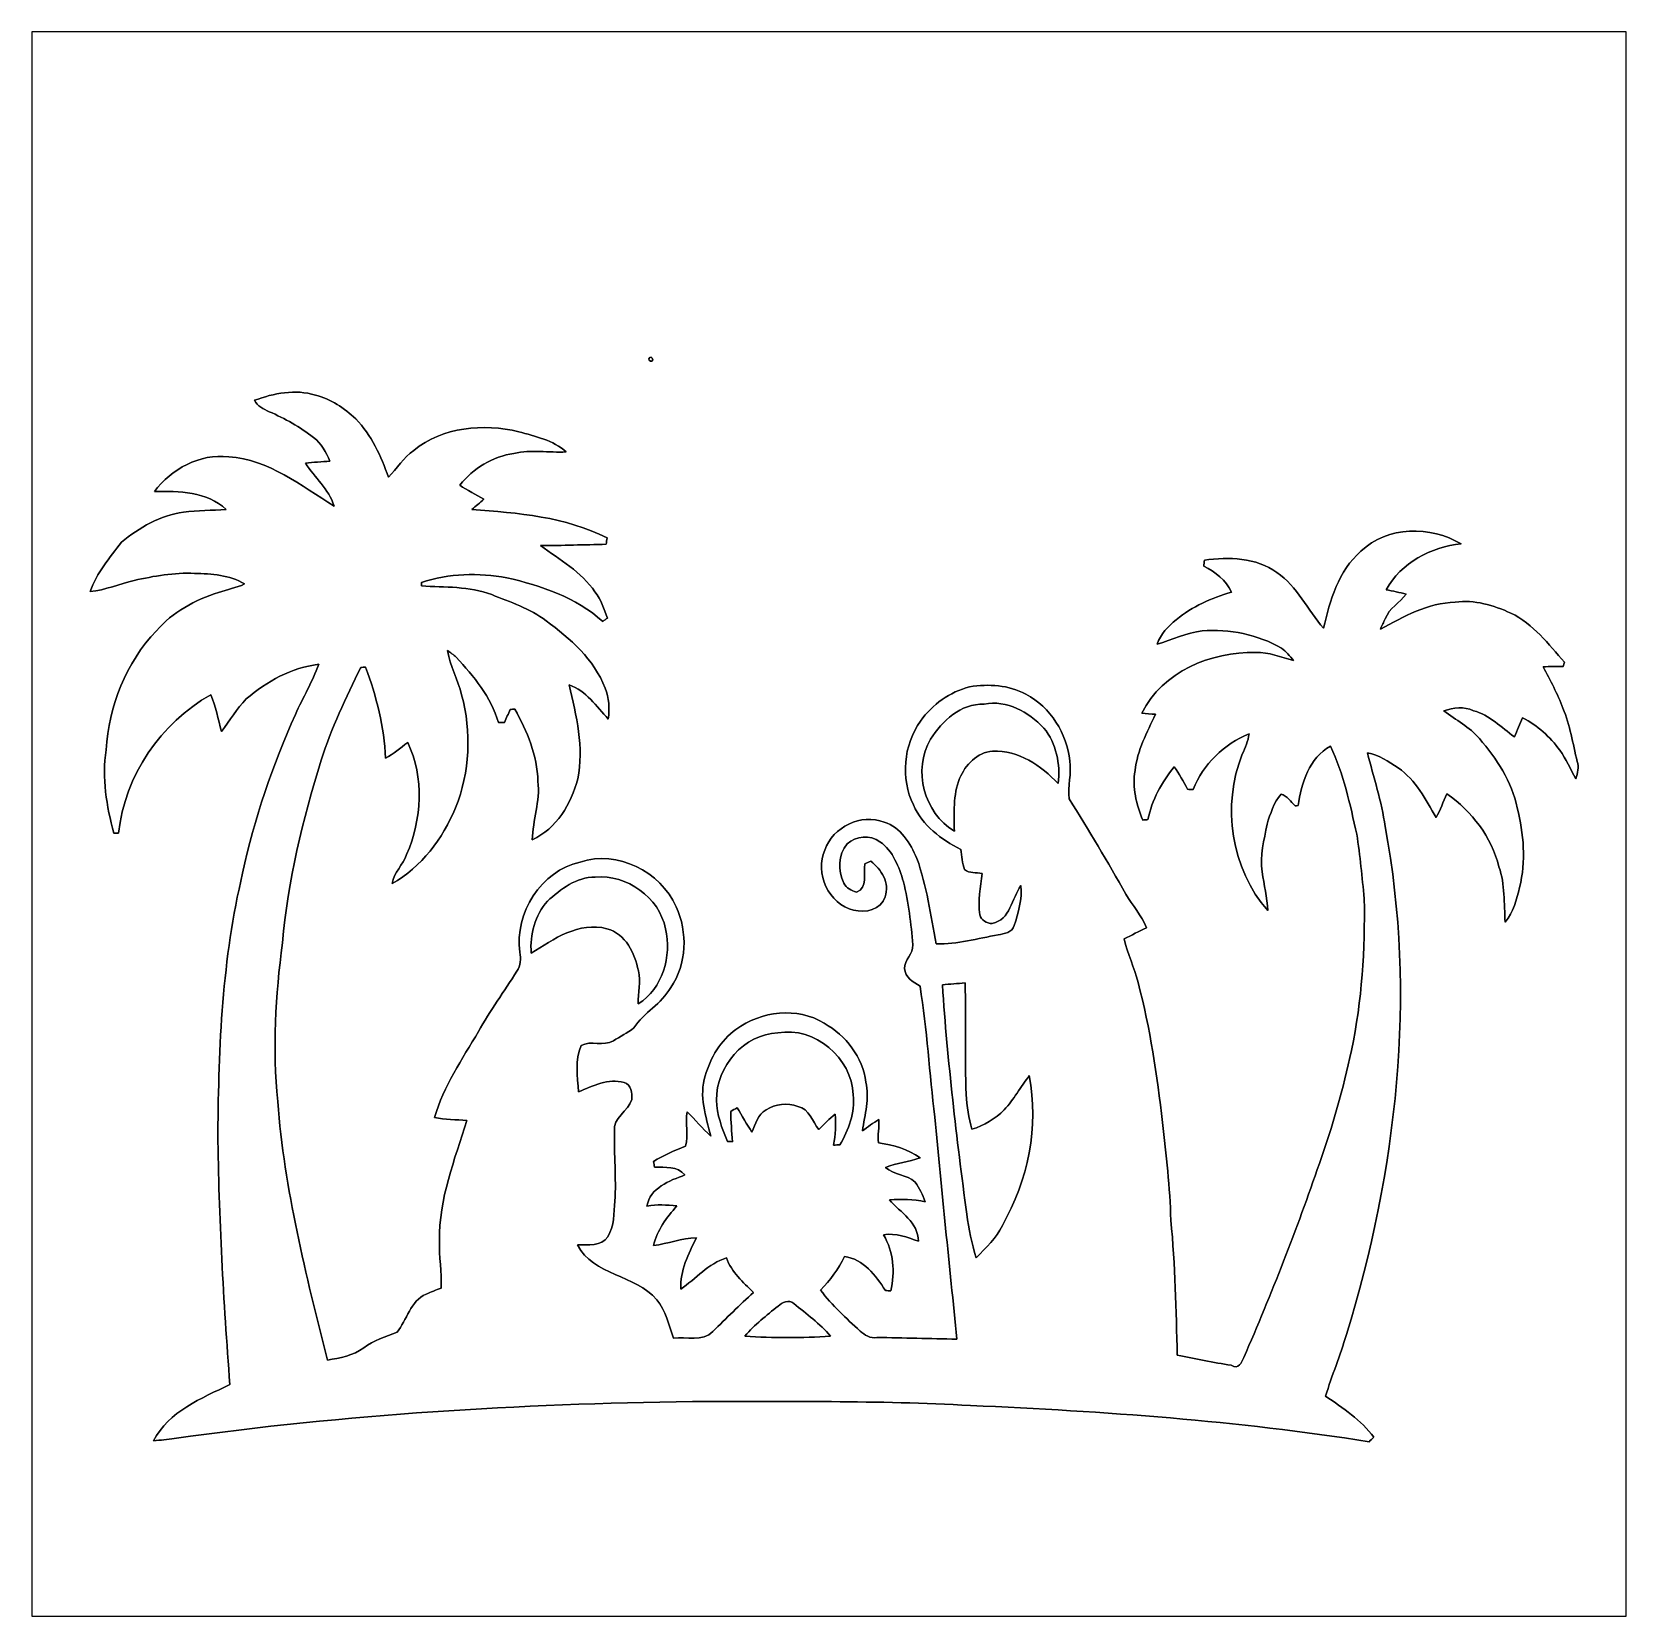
# Model space of a CAD drawing. Header units: centimetres. Extents: x -16.8 to 16.8, y -16.7 to 16.7.
import ezdxf

# ---------------------------------------------------------------- set-up
doc = ezdxf.new("R2010")
doc.units = ezdxf.units.CM
doc.header["$MEASUREMENT"] = 0
doc.layers.add('Layer 1', color=7, linetype='Continuous')

msp = doc.modelspace()

# ---------------------------------------------------------------- linework, layer by layer
at = {"layer": 'Layer 1', "color": 7}
for points, knots in [([(-16.77458, 16.66875), (-16.77458, 16.66875), (16.77458, 16.66875), (16.77458, 16.66875), (16.77458, 16.66875), (16.77458, 16.66875), (16.77458, -16.66875), (16.77458, -16.66875), (16.77458, -16.66875), (16.77458, -16.66875), (-16.77458, -16.66875), (-16.77458, -16.66875), (-16.77458, -16.66875), (-16.77458, -16.66875), (-16.77458, 16.66875), (-16.77458, 16.66875), (-16.77458, 16.66875), (-16.77458, 16.66875), (-16.77458, 16.66875), (-16.77458, 16.66875)], [0, 0, 0, 0, 0.16666667, 0.16666667, 0.16666667, 0.16666667, 0.33333333, 0.33333333, 0.33333333, 0.33333333, 0.5, 0.5, 0.5, 0.5, 0.66666667, 0.66666667, 0.66666667, 0.66666667, 1, 1, 1, 1]), ([(-3.77366, 9.81463), (-3.81423, 9.78711), (-3.76943, 9.71409), (-3.7271, 9.74266), (-3.7271, 9.74266), (-3.68512, 9.77089), (-3.73027, 9.84532), (-3.77366, 9.81463), (-3.77366, 9.81463), (-3.77366, 9.81463), (-3.77366, 9.81463), (-3.77366, 9.81463)], [0, 0, 0, 0, 0.25, 0.25, 0.25, 0.25, 0.5, 0.5, 0.5, 0.5, 1, 1, 1, 1]), ([(-12.09111, 8.9154), (-12.02373, 8.79404), (-11.90166, 8.72949), (-11.78066, 8.67657), (-11.78066, 8.67657), (-11.4487, 8.53475), (-11.1319, 8.35413), (-10.84792, 8.13117), (-10.84792, 8.13117), (-10.68035, 8.01088), (-10.58545, 7.81932), (-10.5029, 7.63552), (-10.5029, 7.63552), (-10.6747, 7.61929), (-10.84756, 7.61294), (-11.01937, 7.59566), (-11.01937, 7.59566), (-10.82534, 7.28909), (-10.52407, 7.05203), (-10.41612, 6.69149), (-10.41612, 6.69149), (-11.10933, 7.11588), (-11.78736, 7.67292), (-12.63227, 7.7283), (-12.63227, 7.7283), (-13.23975, 7.79357), (-13.84229, 7.47748), (-14.19754, 6.99417), (-14.19754, 6.99417), (-13.67437, 7.00511), (-13.09617, 7.00017), (-12.68765, 6.62023), (-12.68765, 6.62023), (-12.98575, 6.59377), (-13.28702, 6.60718), (-13.58371, 6.56026), (-13.58371, 6.56026), (-14.07336, 6.50275), (-14.51575, 6.23641), (-14.88899, 5.92737), (-14.88899, 5.92737), (-15.13946, 5.6074), (-15.41004, 5.28144), (-15.54692, 4.89268), (-15.54692, 4.89268), (-15.22695, 4.92019), (-14.93238, 5.05601), (-14.62158, 5.1248), (-14.62158, 5.1248), (-14.2053, 5.21688), (-13.78056, 5.29696), (-13.35193, 5.27262), (-13.35193, 5.27262), (-12.99422, 5.26239), (-12.61181, 5.2451), (-12.29819, 5.05107), (-12.29819, 5.05107), (-12.47281, 4.96605), (-12.66613, 4.93501), (-12.84852, 4.87116), (-12.84852, 4.87116), (-13.33994, 4.71558), (-13.81584, 4.46193), (-14.15168, 4.06294), (-14.15168, 4.06294), (-14.80432, 3.3976), (-15.14546, 2.47826), (-15.2146, 1.55928), (-15.2146, 1.55928), (-15.30209, 0.97084), (-15.20437, 0.375), (-15.04703, -0.19262), (-15.04703, -0.19262), (-15.02234, -0.19262), (-14.97365, -0.19226), (-14.94896, -0.19191), (-14.94896, -0.19191), (-14.82513, 1.02059), (-14.06208, 2.12302), (-13.00903, 2.72062), (-13.00903, 2.72062), (-12.90179, 2.47227), (-12.86122, 2.2031), (-12.78079, 1.94592), (-12.78079, 1.94592), (-12.61357, 2.1784), (-12.4654, 2.42782), (-12.2622, 2.63102), (-12.2622, 2.63102), (-11.83287, 3.00531), (-11.309, 3.28789), (-10.73856, 3.36127), (-10.73856, 3.36127), (-10.87014, 2.99579), (-11.06981, 2.66065), (-11.22962, 2.30752), (-11.22962, 2.30752), (-11.70517, 1.23261), (-12.10134, 0.11783), (-12.33911, -1.03505), (-12.33911, -1.03505), (-12.77056, -2.82434), (-12.84429, -4.67572), (-12.86087, -6.50875), (-12.86087, -6.50875), (-12.84111, -8.27405), (-12.74198, -10.03794), (-12.60757, -11.7983), (-12.60757, -11.7983), (-13.202, -12.08158), (-13.89521, -12.35675), (-14.21377, -12.97834), (-14.21377, -12.97834), (-14.06772, -12.96776), (-13.92202, -12.95259), (-13.77738, -12.93142), (-13.77738, -12.93142), (-10.16635, -12.42166), (-6.51969, -12.20505), (-2.87514, -12.15214), (-2.87514, -12.15214), (-0.92322, -12.15602), (1.03011, -12.12815), (2.98027, -12.2361), (2.98027, -12.2361), (5.7845, -12.36133), (8.59084, -12.55995), (11.36544, -12.9981), (11.36544, -12.9981), (11.3979, -12.9667), (11.43106, -12.93601), (11.46457, -12.90567), (11.46457, -12.90567), (11.19681, -12.54231), (10.81722, -12.28901), (10.44822, -12.03925), (10.44822, -12.03925), (10.5858, -11.60463), (10.75584, -11.18094), (10.88884, -10.74455), (10.88884, -10.74455), (11.9447, -7.3025), (12.37227, -3.61139), (11.7034, -0.05045), (11.7034, -0.05045), (11.63355, 0.47766), (11.45469, 0.98249), (11.33334, 1.49931), (11.33334, 1.49931), (11.57393, 1.45874), (11.77678, 1.31092), (11.97857, 1.18322), (11.97857, 1.18322), (12.34793, 0.92498), (12.55642, 0.51576), (12.77479, 0.13547), (12.77479, 0.13547), (12.86757, 0.29528), (12.92366, 0.47202), (13.0048, 0.63712), (13.0048, 0.63712), (13.52621, 0.26529), (13.94142, -0.27058), (14.09876, -0.89817), (14.09876, -0.89817), (14.22788, -1.27353), (14.20424, -1.67322), (14.22929, -2.06304), (14.22929, -2.06304), (14.40709, -1.85984), (14.46601, -1.58891), (14.53268, -1.33526), (14.53268, -1.33526), (14.67062, -0.78669), (14.62017, -0.20673), (14.48435, 0.33726), (14.48435, 0.33726), (14.36017, 0.88653), (14.05784, 1.38077), (13.68672, 1.7974), (13.68672, 1.7974), (13.47858, 2.04011), (13.19107, 2.19075), (12.93742, 2.37878), (12.93742, 2.37878), (13.1385, 2.45039), (13.36463, 2.47544), (13.56572, 2.38442), (13.56572, 2.38442), (13.90015, 2.29023), (14.14992, 2.03341), (14.42367, 1.83409), (14.42367, 1.83409), (14.48012, 1.96779), (14.53162, 2.10397), (14.59477, 2.23485), (14.59477, 2.23485), (14.90874, 2.07963), (15.17262, 1.83162), (15.3797, 1.55116), (15.3797, 1.55116), (15.51587, 1.36701), (15.60301, 1.15253), (15.71413, 0.95321), (15.71413, 0.95321), (15.75576, 1.06998), (15.78681, 1.19627), (15.74765, 1.31833), (15.74765, 1.31833), (15.64852, 1.69157), (15.59595, 2.07892), (15.44567, 2.43699), (15.44567, 2.43699), (15.32678, 2.7365), (15.18567, 3.02648), (15.02727, 3.30694), (15.02727, 3.30694), (15.16874, 3.31505), (15.30879, 3.31329), (15.45096, 3.3147), (15.45096, 3.3147), (15.45766, 3.33728), (15.47177, 3.38279), (15.47848, 3.40572), (15.47848, 3.40572), (15.1384, 3.78354), (14.82055, 4.21005), (14.351, 4.43618), (14.351, 4.43618), (13.98446, 4.60269), (13.58371, 4.72652), (13.17696, 4.66831), (13.17696, 4.66831), (12.60334, 4.6482), (12.09146, 4.37127), (11.60462, 4.09716), (11.60462, 4.09716), (11.63532, 4.1723), (11.66918, 4.24639), (11.70622, 4.31906), (11.70622, 4.31906), (11.78701, 4.54237), (12.00926, 4.65526), (12.14861, 4.83588), (12.14861, 4.83588), (12.00926, 4.87186), (11.86462, 4.90149), (11.72457, 4.92831), (11.72457, 4.92831), (12.03466, 5.50157), (12.67001, 5.83106), (13.3036, 5.89386), (13.3036, 5.89386), (12.66084, 6.28015), (11.75032, 6.27697), (11.19364, 5.73934), (11.19364, 5.73934), (10.71986, 5.32871), (10.54347, 4.70464), (10.40871, 4.11762), (10.40871, 4.11762), (10.06898, 4.49792), (9.8619, 5.00592), (9.42375, 5.29378), (9.42375, 5.29378), (8.98419, 5.60493), (8.41481, 5.6261), (7.89869, 5.55061), (7.89869, 5.55061), (7.89411, 5.50898), (7.88987, 5.46735), (7.88599, 5.42537), (7.88599, 5.42537), (8.12835, 5.30331), (8.35731, 5.13468), (8.46772, 4.87821), (8.46772, 4.87821), (8.05074, 4.75721), (7.64469, 4.57729), (7.30885, 4.29824), (7.30885, 4.29824), (7.1374, 4.16137), (6.97759, 3.99662), (6.90527, 3.7846), (6.90527, 3.7846), (7.2203, 3.88126), (7.52263, 4.02308), (7.85283, 4.06506), (7.85283, 4.06506), (8.42962, 4.10986), (9.02123, 3.98674), (9.52535, 3.70099), (9.52535, 3.70099), (9.62307, 3.63079), (9.69539, 3.53166), (9.77547, 3.44241), (9.77547, 3.44241), (9.51265, 3.51084), (9.25512, 3.62056), (8.97819, 3.60856), (8.97819, 3.60856), (8.04192, 3.6322), (7.01746, 3.20604), (6.58495, 2.33574), (6.58495, 2.33574), (6.67879, 2.31881), (6.77369, 2.31246), (6.86894, 2.30823), (6.86894, 2.30823), (6.69607, 1.92723), (6.4837, 1.54975), (6.44313, 1.12571), (6.44313, 1.12571), (6.37222, 0.77082), (6.46994, 0.40958), (6.60365, 0.08184), (6.60365, 0.08184), (6.63081, 0.08502), (6.68479, 0.09066), (6.71195, 0.09384), (6.71195, 0.09384), (6.79415, 0.50835), (7.00546, 0.87454), (7.26122, 1.20509), (7.26122, 1.20509), (7.37482, 1.05833), (7.46019, 0.89359), (7.54521, 0.72954), (7.54521, 0.72954), (7.58472, 0.72813), (7.62423, 0.72637), (7.6641, 0.72461), (7.6641, 0.72461), (7.87294, 1.25801), (8.31391, 1.68063), (8.83991, 1.899), (8.83991, 1.899), (8.82191, 1.7466), (8.76018, 1.60584), (8.69632, 1.46791), (8.69632, 1.46791), (8.26594, 0.3877), (8.45573, -0.94827), (9.23643, -1.8221), (9.23643, -1.8221), (9.22443, -1.54658), (9.14717, -1.27953), (9.11825, -1.00612), (9.11825, -1.00612), (9.0551, -0.67028), (9.15811, -0.33443), (9.21844, -0.0067), (9.21844, -0.0067), (9.28758, 0.21625), (9.36061, 0.44979), (9.51371, 0.63112), (9.51371, 0.63112), (9.64106, 0.58808), (9.71621, 0.46849), (9.8111, 0.38065), (9.8111, 0.38065), (9.82592, 0.38206), (9.85626, 0.38488), (9.87143, 0.38629), (9.87143, 0.38629), (9.93457, 0.85901), (10.11026, 1.39312), (10.55194, 1.63724), (10.55194, 1.63724), (10.83098, 1.05163), (10.96504, 0.41204), (11.1065, -0.21696), (11.1065, -0.21696), (11.17565, -0.66604), (11.21869, -1.11901), (11.2649, -1.57127), (11.2649, -1.57127), (11.28254, -2.64019), (11.21339, -3.71404), (10.99679, -4.76285), (10.99679, -4.76285), (10.81617, -5.56824), (10.60309, -6.36799), (10.3191, -7.14375), (10.3191, -7.14375), (9.84779, -8.52734), (9.31192, -9.88907), (8.72843, -11.22892), (8.72843, -11.22892), (8.67939, -11.32734), (8.62295, -11.49033), (8.46631, -11.39049), (8.46631, -11.39049), (8.08461, -11.33475), (7.70925, -11.24479), (7.32966, -11.17917), (7.32966, -11.17917), (7.30109, -10.23161), (7.29156, -9.28194), (7.19173, -8.33826), (7.19173, -8.33826), (7.18044, -7.64787), (7.0933, -6.96313), (7.01675, -6.27803), (7.01675, -6.27803), (6.90386, -5.28814), (6.75993, -4.2986), (6.50452, -3.33446), (6.50452, -3.33446), (6.42514, -3.02366), (6.28685, -2.73191), (6.21171, -2.4197), (6.21171, -2.4197), (6.36729, -2.33962), (6.52321, -2.26095), (6.68055, -2.1844), (6.68055, -2.1844), (6.5786, -1.9244), (6.39198, -1.71309), (6.24699, -1.47814), (6.24699, -1.47814), (5.86775, -0.79798), (5.467, -0.13053), (5.05601, 0.53058), (5.05601, 0.53058), (5.02673, 0.7941), (5.10187, 1.06221), (5.07153, 1.32821), (5.07153, 1.32821), (5.00345, 1.90359), (4.66337, 2.45921), (4.14196, 2.72944), (4.14196, 2.72944), (3.78319, 2.92876), (3.35774, 2.95099), (2.95981, 2.88678), (2.95981, 2.88678), (2.546, 2.77707), (2.16994, 2.52095), (1.92828, 2.16606), (1.92828, 2.16606), (1.56245, 1.66264), (1.50742, 0.96026), (1.77482, 0.4004), (1.77482, 0.4004), (1.97238, -0.02716), (2.35867, -0.33161), (2.77354, -0.53446), (2.77354, -0.53446), (2.80317, -0.67416), (2.79964, -0.82479), (2.85186, -0.96061), (2.85186, -0.96061), (2.95487, -1.04352), (3.09986, -1.01847), (3.22298, -1.04069), (3.22298, -1.04069), (3.17994, -1.32786), (3.14113, -1.61854), (3.17147, -1.90923), (3.17147, -1.90923), (3.19581, -2.02741), (3.32105, -2.09621), (3.435, -2.09232), (3.435, -2.09232), (3.81423, -2.01895), (3.84775, -1.56492), (4.03578, -1.29575), (4.03578, -1.29575), (4.07317, -1.58291), (3.97545, -1.86655), (3.8989, -2.13889), (3.8989, -2.13889), (3.86045, -2.28212), (3.68229, -2.30787), (3.5627, -2.33116), (3.5627, -2.33116), (3.1302, -2.40771), (2.70051, -2.5333), (2.25707, -2.51919), (2.25707, -2.51919), (2.13889, -1.91699), (2.05458, -1.30457), (1.85032, -0.72355), (1.85032, -0.72355), (1.71132, -0.40781), (1.51059, -0.07091), (1.16099, 0.0381), (1.16099, 0.0381), (0.67698, 0.23142), (0.08149, -0.06315), (-0.08784, -0.54716), (-0.08784, -0.54716), (-0.30515, -1.03329), (-0.00741, -1.68734), (0.51682, -1.81293), (0.51682, -1.81293), (0.76376, -1.87748), (1.10067, -1.80763), (1.18039, -1.53353), (1.18039, -1.53353), (1.28305, -1.24001), (1.09996, -0.95779), (0.87983, -0.78105), (0.87983, -0.78105), (0.83714, -0.80045), (0.79446, -0.82021), (0.75212, -0.83961), (0.75212, -0.83961), (0.71543, -1.03999), (0.82762, -1.34585), (0.57891, -1.43193), (0.57891, -1.43193), (0.47202, -1.40264), (0.35842, -1.34796), (0.3108, -1.24213), (0.3108, -1.24213), (0.1838, -0.98531), (0.19262, -0.64311), (0.38241, -0.41981), (0.38241, -0.41981), (0.56586, -0.24906), (0.86783, -0.22543), (1.07209, -0.37289), (1.07209, -0.37289), (1.35184, -0.56727), (1.47144, -0.90452), (1.56669, -1.21638), (1.56669, -1.21638), (1.67252, -1.65135), (1.72826, -2.09832), (1.76354, -2.54423), (1.76354, -2.54423), (1.77624, -2.72979), (1.58715, -2.85785), (1.58644, -3.04094), (1.58644, -3.04094), (1.60796, -3.22333), (1.76953, -3.32987), (1.91523, -3.41348), (1.91523, -3.41348), (2.06693, -4.32541), (2.11314, -5.25039), (2.22568, -6.16726), (2.22568, -6.16726), (2.36784, -7.72689), (2.53753, -9.2837), (2.69064, -10.84227), (2.69064, -10.84227), (2.12866, -10.8264), (1.56669, -10.81652), (1.00506, -10.80488), (1.00506, -10.80488), (0.86713, -10.82957), (0.74965, -10.75655), (0.65546, -10.66941), (0.65546, -10.66941), (0.36019, -10.40024), (0.06421, -10.12754), (-0.17745, -9.80828), (-0.17745, -9.80828), (0.01623, -9.59344), (0.20743, -9.37048), (0.3242, -9.10308), (0.3242, -9.10308), (0.73201, -9.15176), (0.97825, -9.50454), (1.19027, -9.81745), (1.19027, -9.81745), (1.21708, -9.81992), (1.27106, -9.82451), (1.29822, -9.82698), (1.29822, -9.82698), (1.39629, -9.42658), (1.35925, -9.00218), (1.149, -8.64588), (1.149, -8.64588), (1.40653, -8.59649), (1.64465, -8.70338), (1.88313, -8.77746), (1.88313, -8.77746), (1.87713, -8.38518), (1.50319, -8.17351), (1.27423, -7.91104), (1.27423, -7.91104), (1.52471, -7.89023), (1.77694, -7.89869), (2.02353, -7.94773), (2.02353, -7.94773), (1.96533, -7.80591), (1.91135, -7.65563), (1.81046, -7.53816), (1.81046, -7.53816), (1.63759, -7.372), (1.36666, -7.38646), (1.19239, -7.22524), (1.19239, -7.22524), (1.42875, -7.13775), (1.68204, -7.10706), (1.92017, -7.02486), (1.92017, -7.02486), (1.66194, -6.83648), (1.35396, -6.75428), (1.04316, -6.70842), (1.04316, -6.70842), (1.01847, -6.54544), (1.05904, -6.37893), (1.04987, -6.21594), (1.04987, -6.21594), (0.92886, -6.28721), (0.82056, -6.37787), (0.70344, -6.45548), (0.70344, -6.45548), (0.75001, -6.11576), (0.85972, -5.77356), (0.77541, -5.42996), (0.77541, -5.42996), (0.70732, -4.90608), (0.35807, -4.44606), (-0.10019, -4.19453), (-0.10019, -4.19453), (-0.66816, -3.83963), (-1.43016, -3.93771), (-1.95721, -4.32188), (-1.95721, -4.32188), (-2.28812, -4.54978), (-2.48708, -4.92231), (-2.60738, -5.29625), (-2.60738, -5.29625), (-2.7372, -5.72382), (-2.59503, -6.15491), (-2.48532, -6.56731), (-2.48532, -6.56731), (-2.67088, -6.41491), (-2.81234, -6.21912), (-2.98803, -6.05684), (-2.98803, -6.05684), (-3.02613, -6.29603), (-2.95134, -6.54614), (-3.01731, -6.77968), (-3.01731, -6.77968), (-3.25049, -6.87105), (-3.48227, -6.96842), (-3.69323, -7.1053), (-3.69323, -7.1053), (-3.68582, -7.1441), (-3.67841, -7.18361), (-3.67065, -7.22312), (-3.67065, -7.22312), (-3.44911, -7.22559), (-3.19123, -7.19808), (-3.03107, -7.38434), (-3.03107, -7.38434), (-3.35209, -7.50535), (-3.77119, -7.65528), (-3.83046, -8.04192), (-3.83046, -8.04192), (-3.62338, -7.99959), (-3.41207, -8.01617), (-3.20358, -8.03592), (-3.20358, -8.03592), (-3.41207, -8.28534), (-3.62373, -8.54569), (-3.69394, -8.8713), (-3.69394, -8.8713), (-3.39019, -8.83214), (-3.09986, -8.7122), (-2.79083, -8.70832), (-2.79083, -8.70832), (-2.95875, -9.0491), (-3.13866, -9.398), (-3.11997, -9.7917), (-3.11997, -9.7917), (-2.80247, -9.56663), (-2.54282, -9.25089), (-2.15865, -9.13059), (-2.15865, -9.13059), (-2.04893, -9.42975), (-1.81187, -9.64248), (-1.58679, -9.85555), (-1.58679, -9.85555), (-1.88031, -10.12261), (-2.16253, -10.4013), (-2.4451, -10.67929), (-2.4451, -10.67929), (-2.65818, -10.9033), (-3.00426, -10.78583), (-3.27307, -10.82252), (-3.27307, -10.82252), (-3.37961, -10.54664), (-3.42724, -10.24184), (-3.62585, -10.01042), (-3.62585, -10.01042), (-4.0767, -9.48302), (-4.95723, -9.50489), (-5.29273, -8.85825), (-5.29273, -8.85825), (-5.07612, -8.84943), (-4.79143, -8.89494), (-4.6549, -8.68504), (-4.6549, -8.68504), (-4.51591, -8.46173), (-4.5279, -8.18691), (-4.50674, -7.93609), (-4.50674, -7.93609), (-4.47393, -7.44714), (-4.5272, -6.95784), (-4.51556, -6.46924), (-4.51556, -6.46924), (-4.55824, -6.17784), (-4.22063, -6.05084), (-4.15114, -5.79896), (-4.15114, -5.79896), (-4.14338, -5.66561), (-4.16172, -5.48534), (-4.30883, -5.43877), (-4.30883, -5.43877), (-4.64538, -5.35058), (-4.97029, -5.50616), (-5.27297, -5.63951), (-5.27297, -5.63951), (-5.28955, -5.31495), (-5.34952, -4.96605), (-5.21441, -4.66372), (-5.21441, -4.66372), (-5.01368, -4.54448), (-4.74204, -4.68771), (-4.53813, -4.56459), (-4.53813, -4.56459), (-4.39526, -4.47357), (-4.24251, -4.39385), (-4.1081, -4.29048), (-4.1081, -4.29048), (-3.89467, -3.96522), (-3.52178, -3.78495), (-3.33128, -3.44029), (-3.33128, -3.44029), (-2.98768, -2.95099), (-2.97251, -2.27648), (-3.21733, -1.74166), (-3.21733, -1.74166), (-3.54612, -1.00083), (-4.45064, -0.53869), (-5.23628, -0.80186), (-5.23628, -0.80186), (-6.06213, -0.98354), (-6.62234, -1.87607), (-6.50522, -2.69981), (-6.50522, -2.69981), (-6.483, -2.83386), (-6.48511, -2.98168), (-6.56661, -3.09704), (-6.56661, -3.09704), (-6.83754, -3.52037), (-7.1314, -3.92994), (-7.37799, -4.3688), (-7.37799, -4.3688), (-7.71878, -4.95053), (-8.11071, -5.51956), (-8.29945, -6.17361), (-8.29945, -6.17361), (-8.0772, -6.22512), (-7.84789, -6.22194), (-7.62141, -6.23888), (-7.62141, -6.23888), (-7.87788, -7.06261), (-8.20808, -7.88952), (-8.19961, -8.76653), (-8.19961, -8.76653), (-8.20879, -9.10026), (-8.1467, -9.43292), (-8.16187, -9.76701), (-8.16187, -9.76701), (-8.26946, -9.80616), (-8.376, -9.84814), (-8.48007, -9.89612), (-8.48007, -9.89612), (-8.80816, -10.03653), (-8.88471, -10.44081), (-9.09073, -10.69516), (-9.09073, -10.69516), (-9.33344, -10.78301), (-9.58074, -10.86979), (-9.79099, -11.02395), (-9.79099, -11.02395), (-10.01466, -11.18341), (-10.28912, -11.2395), (-10.55582, -11.28148), (-10.55582, -11.28148), (-11.00667, -9.49078), (-11.4614, -7.68667), (-11.60039, -5.83953), (-11.60039, -5.83953), (-11.71011, -4.72793), (-11.64696, -3.60821), (-11.50232, -2.50331), (-11.50232, -2.50331), (-11.39049, -1.19345), (-11.07616, 0.08961), (-10.68388, 1.34126), (-10.68388, 1.34126), (-10.47538, 2.01895), (-10.16564, 2.65818), (-9.85449, 3.29318), (-9.85449, 3.29318), (-9.82839, 3.29494), (-9.77653, 3.29883), (-9.75078, 3.30059), (-9.75078, 3.30059), (-9.52359, 2.68534), (-9.36131, 2.04082), (-9.33379, 1.38324), (-9.33379, 1.38324), (-9.16693, 1.47743), (-9.01876, 1.59914), (-8.86601, 1.71344), (-8.86601, 1.71344), (-8.5157, 0.97861), (-8.56827, 0.09419), (-8.88788, -0.64064), (-8.88788, -0.64064), (-8.96408, -0.85937), (-9.15458, -1.02094), (-9.19515, -1.25448), (-9.19515, -1.25448), (-8.57179, -0.90876), (-8.13153, -0.30833), (-7.85883, 0.33902), (-7.85883, 0.33902), (-7.55721, 1.08973), (-7.51875, 1.93887), (-7.73077, 2.71815), (-7.73077, 2.71815), (-7.80803, 3.03495), (-7.97631, 3.32387), (-8.02675, 3.64808), (-8.02675, 3.64808), (-7.96431, 3.60609), (-7.90258, 3.5627), (-7.84931, 3.50873), (-7.84931, 3.50873), (-7.46725, 3.11679), (-7.12047, 2.66806), (-6.95784, 2.13783), (-6.95784, 2.13783), (-6.91586, 2.13783), (-6.87388, 2.13748), (-6.83154, 2.13713), (-6.83154, 2.13713), (-6.79027, 2.22779), (-6.74934, 2.31846), (-6.70983, 2.40983), (-6.70983, 2.40983), (-6.68549, 2.41194), (-6.63646, 2.41653), (-6.61211, 2.41864), (-6.61211, 2.41864), (-6.35247, 1.9498), (-6.1341, 1.44427), (-6.12669, 0.89853), (-6.12669, 0.89853), (-6.07236, 0.48084), (-6.23641, 0.0822), (-6.24417, -0.33126), (-6.24417, -0.33126), (-5.73334, -0.09843), (-5.42361, 0.42228), (-5.28849, 0.94756), (-5.28849, 0.94756), (-5.15408, 1.61184), (-5.31319, 2.28177), (-5.47053, 2.92594), (-5.47053, 2.92594), (-5.10893, 2.80353), (-4.89409, 2.47227), (-4.64397, 2.20874), (-4.64397, 2.20874), (-4.61821, 2.42676), (-4.62492, 2.65747), (-4.71205, 2.86138), (-4.71205, 2.86138), (-4.94136, 3.46498), (-5.44583, 3.9049), (-5.95277, 4.27708), (-5.95277, 4.27708), (-6.2925, 4.53884), (-6.7056, 4.66831), (-7.09718, 4.82741), (-7.09718, 4.82741), (-7.56849, 5.00486), (-8.08284, 4.98052), (-8.57709, 5.00944), (-8.57709, 5.00944), (-8.57673, 5.02814), (-8.57638, 5.06624), (-8.57603, 5.08494), (-8.57603, 5.08494), (-7.99888, 5.27332), (-7.37376, 5.28743), (-6.77898, 5.18301), (-6.77898, 5.18301), (-6.05719, 5.01191), (-5.32412, 4.76779), (-4.76074, 4.26403), (-4.76074, 4.26403), (-4.72828, 4.2866), (-4.69583, 4.30953), (-4.66302, 4.33211), (-4.66302, 4.33211), (-4.73357, 4.52296), (-4.79531, 4.72158), (-4.92443, 4.88315), (-4.92443, 4.88315), (-5.20876, 5.31072), (-5.66702, 5.56013), (-6.07025, 5.85823), (-6.07025, 5.85823), (-5.60987, 5.8614), (-5.14985, 5.87516), (-4.68948, 5.8861), (-4.68948, 5.8861), (-4.68242, 5.93125), (-4.67536, 5.97606), (-4.66796, 6.02121), (-4.66796, 6.02121), (-5.54708, 6.46254), (-6.5472, 6.55073), (-7.51346, 6.61705), (-7.51346, 6.61705), (-7.43056, 6.69149), (-7.34448, 6.76204), (-7.26123, 6.83613), (-7.26123, 6.83613), (-7.43021, 6.93667), (-7.61012, 7.01816), (-7.77028, 7.13317), (-7.77028, 7.13317), (-7.48277, 7.47995), (-7.0806, 7.73501), (-6.63011, 7.79745), (-6.63011, 7.79745), (-6.2678, 7.88776), (-5.89633, 7.80697), (-5.52909, 7.83131), (-5.52909, 7.83131), (-5.80531, 8.07896), (-6.18349, 8.15516), (-6.52851, 8.255), (-6.52851, 8.255), (-7.27181, 8.42962), (-8.13188, 8.36083), (-8.74007, 7.86024), (-8.74007, 7.86024), (-8.95421, 7.70996), (-9.09144, 7.48206), (-9.26924, 7.29544), (-9.26924, 7.29544), (-9.42658, 7.7403), (-9.62907, 8.18197), (-9.95927, 8.52629), (-9.95927, 8.52629), (-10.20516, 8.74466), (-10.47891, 8.95421), (-10.80911, 9.02194), (-10.80911, 9.02194), (-11.23209, 9.15846), (-11.68435, 9.06462), (-12.09111, 8.9154)], [0, 0, 0, 0, 0.00411523, 0.00411523, 0.00411523, 0.00411523, 0.00823045, 0.00823045, 0.00823045, 0.00823045, 0.01234568, 0.01234568, 0.01234568, 0.01234568, 0.01646091, 0.01646091, 0.01646091, 0.01646091, 0.02057613, 0.02057613, 0.02057613, 0.02057613, 0.02469136, 0.02469136, 0.02469136, 0.02469136, 0.02880658, 0.02880658, 0.02880658, 0.02880658, 0.03292181, 0.03292181, 0.03292181, 0.03292181, 0.03703704, 0.03703704, 0.03703704, 0.03703704, 0.04115226, 0.04115226, 0.04115226, 0.04115226, 0.04526749, 0.04526749, 0.04526749, 0.04526749, 0.04938272, 0.04938272, 0.04938272, 0.04938272, 0.05349794, 0.05349794, 0.05349794, 0.05349794, 0.05761317, 0.05761317, 0.05761317, 0.05761317, 0.0617284, 0.0617284, 0.0617284, 0.0617284, 0.06584362, 0.06584362, 0.06584362, 0.06584362, 0.06995885, 0.06995885, 0.06995885, 0.06995885, 0.07407407, 0.07407407, 0.07407407, 0.07407407, 0.0781893, 0.0781893, 0.0781893, 0.0781893, 0.08230453, 0.08230453, 0.08230453, 0.08230453, 0.08641975, 0.08641975, 0.08641975, 0.08641975, 0.09053498, 0.09053498, 0.09053498, 0.09053498, 0.09465021, 0.09465021, 0.09465021, 0.09465021, 0.09876543, 0.09876543, 0.09876543, 0.09876543, 0.10288066, 0.10288066, 0.10288066, 0.10288066, 0.10699588, 0.10699588, 0.10699588, 0.10699588, 0.11111111, 0.11111111, 0.11111111, 0.11111111, 0.11522634, 0.11522634, 0.11522634, 0.11522634, 0.11934156, 0.11934156, 0.11934156, 0.11934156, 0.12345679, 0.12345679, 0.12345679, 0.12345679, 0.12757202, 0.12757202, 0.12757202, 0.12757202, 0.13168724, 0.13168724, 0.13168724, 0.13168724, 0.13580247, 0.13580247, 0.13580247, 0.13580247, 0.1399177, 0.1399177, 0.1399177, 0.1399177, 0.14403292, 0.14403292, 0.14403292, 0.14403292, 0.14814815, 0.14814815, 0.14814815, 0.14814815, 0.15226337, 0.15226337, 0.15226337, 0.15226337, 0.1563786, 0.1563786, 0.1563786, 0.1563786, 0.16049383, 0.16049383, 0.16049383, 0.16049383, 0.16460905, 0.16460905, 0.16460905, 0.16460905, 0.16872428, 0.16872428, 0.16872428, 0.16872428, 0.17283951, 0.17283951, 0.17283951, 0.17283951, 0.17695473, 0.17695473, 0.17695473, 0.17695473, 0.18106996, 0.18106996, 0.18106996, 0.18106996, 0.18518519, 0.18518519, 0.18518519, 0.18518519, 0.18930041, 0.18930041, 0.18930041, 0.18930041, 0.19341564, 0.19341564, 0.19341564, 0.19341564, 0.19753086, 0.19753086, 0.19753086, 0.19753086, 0.20164609, 0.20164609, 0.20164609, 0.20164609, 0.20576132, 0.20576132, 0.20576132, 0.20576132, 0.20987654, 0.20987654, 0.20987654, 0.20987654, 0.21399177, 0.21399177, 0.21399177, 0.21399177, 0.218107, 0.218107, 0.218107, 0.218107, 0.22222222, 0.22222222, 0.22222222, 0.22222222, 0.22633745, 0.22633745, 0.22633745, 0.22633745, 0.23045267, 0.23045267, 0.23045267, 0.23045267, 0.2345679, 0.2345679, 0.2345679, 0.2345679, 0.23868313, 0.23868313, 0.23868313, 0.23868313, 0.24279835, 0.24279835, 0.24279835, 0.24279835, 0.24691358, 0.24691358, 0.24691358, 0.24691358, 0.25102881, 0.25102881, 0.25102881, 0.25102881, 0.25514403, 0.25514403, 0.25514403, 0.25514403, 0.25925926, 0.25925926, 0.25925926, 0.25925926, 0.26337449, 0.26337449, 0.26337449, 0.26337449, 0.26748971, 0.26748971, 0.26748971, 0.26748971, 0.27160494, 0.27160494, 0.27160494, 0.27160494, 0.27572016, 0.27572016, 0.27572016, 0.27572016, 0.27983539, 0.27983539, 0.27983539, 0.27983539, 0.28395062, 0.28395062, 0.28395062, 0.28395062, 0.28806584, 0.28806584, 0.28806584, 0.28806584, 0.29218107, 0.29218107, 0.29218107, 0.29218107, 0.2962963, 0.2962963, 0.2962963, 0.2962963, 0.30041152, 0.30041152, 0.30041152, 0.30041152, 0.30452675, 0.30452675, 0.30452675, 0.30452675, 0.30864198, 0.30864198, 0.30864198, 0.30864198, 0.3127572, 0.3127572, 0.3127572, 0.3127572, 0.31687243, 0.31687243, 0.31687243, 0.31687243, 0.32098765, 0.32098765, 0.32098765, 0.32098765, 0.32510288, 0.32510288, 0.32510288, 0.32510288, 0.32921811, 0.32921811, 0.32921811, 0.32921811, 0.33333333, 0.33333333, 0.33333333, 0.33333333, 0.33744856, 0.33744856, 0.33744856, 0.33744856, 0.34156379, 0.34156379, 0.34156379, 0.34156379, 0.34567901, 0.34567901, 0.34567901, 0.34567901, 0.34979424, 0.34979424, 0.34979424, 0.34979424, 0.35390947, 0.35390947, 0.35390947, 0.35390947, 0.35802469, 0.35802469, 0.35802469, 0.35802469, 0.36213992, 0.36213992, 0.36213992, 0.36213992, 0.36625514, 0.36625514, 0.36625514, 0.36625514, 0.37037037, 0.37037037, 0.37037037, 0.37037037, 0.3744856, 0.3744856, 0.3744856, 0.3744856, 0.37860082, 0.37860082, 0.37860082, 0.37860082, 0.38271605, 0.38271605, 0.38271605, 0.38271605, 0.38683128, 0.38683128, 0.38683128, 0.38683128, 0.3909465, 0.3909465, 0.3909465, 0.3909465, 0.39506173, 0.39506173, 0.39506173, 0.39506173, 0.39917695, 0.39917695, 0.39917695, 0.39917695, 0.40329218, 0.40329218, 0.40329218, 0.40329218, 0.40740741, 0.40740741, 0.40740741, 0.40740741, 0.41152263, 0.41152263, 0.41152263, 0.41152263, 0.41563786, 0.41563786, 0.41563786, 0.41563786, 0.41975309, 0.41975309, 0.41975309, 0.41975309, 0.42386831, 0.42386831, 0.42386831, 0.42386831, 0.42798354, 0.42798354, 0.42798354, 0.42798354, 0.43209877, 0.43209877, 0.43209877, 0.43209877, 0.43621399, 0.43621399, 0.43621399, 0.43621399, 0.44032922, 0.44032922, 0.44032922, 0.44032922, 0.44444444, 0.44444444, 0.44444444, 0.44444444, 0.44855967, 0.44855967, 0.44855967, 0.44855967, 0.4526749, 0.4526749, 0.4526749, 0.4526749, 0.45679012, 0.45679012, 0.45679012, 0.45679012, 0.46090535, 0.46090535, 0.46090535, 0.46090535, 0.46502058, 0.46502058, 0.46502058, 0.46502058, 0.4691358, 0.4691358, 0.4691358, 0.4691358, 0.47325103, 0.47325103, 0.47325103, 0.47325103, 0.47736626, 0.47736626, 0.47736626, 0.47736626, 0.48148148, 0.48148148, 0.48148148, 0.48148148, 0.48559671, 0.48559671, 0.48559671, 0.48559671, 0.48971193, 0.48971193, 0.48971193, 0.48971193, 0.49382716, 0.49382716, 0.49382716, 0.49382716, 0.49794239, 0.49794239, 0.49794239, 0.49794239, 0.50205761, 0.50205761, 0.50205761, 0.50205761, 0.50617284, 0.50617284, 0.50617284, 0.50617284, 0.51028807, 0.51028807, 0.51028807, 0.51028807, 0.51440329, 0.51440329, 0.51440329, 0.51440329, 0.51851852, 0.51851852, 0.51851852, 0.51851852, 0.52263374, 0.52263374, 0.52263374, 0.52263374, 0.52674897, 0.52674897, 0.52674897, 0.52674897, 0.5308642, 0.5308642, 0.5308642, 0.5308642, 0.53497942, 0.53497942, 0.53497942, 0.53497942, 0.53909465, 0.53909465, 0.53909465, 0.53909465, 0.54320988, 0.54320988, 0.54320988, 0.54320988, 0.5473251, 0.5473251, 0.5473251, 0.5473251, 0.55144033, 0.55144033, 0.55144033, 0.55144033, 0.55555556, 0.55555556, 0.55555556, 0.55555556, 0.55967078, 0.55967078, 0.55967078, 0.55967078, 0.56378601, 0.56378601, 0.56378601, 0.56378601, 0.56790123, 0.56790123, 0.56790123, 0.56790123, 0.57201646, 0.57201646, 0.57201646, 0.57201646, 0.57613169, 0.57613169, 0.57613169, 0.57613169, 0.58024691, 0.58024691, 0.58024691, 0.58024691, 0.58436214, 0.58436214, 0.58436214, 0.58436214, 0.58847737, 0.58847737, 0.58847737, 0.58847737, 0.59259259, 0.59259259, 0.59259259, 0.59259259, 0.59670782, 0.59670782, 0.59670782, 0.59670782, 0.60082305, 0.60082305, 0.60082305, 0.60082305, 0.60493827, 0.60493827, 0.60493827, 0.60493827, 0.6090535, 0.6090535, 0.6090535, 0.6090535, 0.61316872, 0.61316872, 0.61316872, 0.61316872, 0.61728395, 0.61728395, 0.61728395, 0.61728395, 0.62139918, 0.62139918, 0.62139918, 0.62139918, 0.6255144, 0.6255144, 0.6255144, 0.6255144, 0.62962963, 0.62962963, 0.62962963, 0.62962963, 0.63374486, 0.63374486, 0.63374486, 0.63374486, 0.63786008, 0.63786008, 0.63786008, 0.63786008, 0.64197531, 0.64197531, 0.64197531, 0.64197531, 0.64609053, 0.64609053, 0.64609053, 0.64609053, 0.65020576, 0.65020576, 0.65020576, 0.65020576, 0.65432099, 0.65432099, 0.65432099, 0.65432099, 0.65843621, 0.65843621, 0.65843621, 0.65843621, 0.66255144, 0.66255144, 0.66255144, 0.66255144, 0.66666667, 0.66666667, 0.66666667, 0.66666667, 0.67078189, 0.67078189, 0.67078189, 0.67078189, 0.67489712, 0.67489712, 0.67489712, 0.67489712, 0.67901235, 0.67901235, 0.67901235, 0.67901235, 0.68312757, 0.68312757, 0.68312757, 0.68312757, 0.6872428, 0.6872428, 0.6872428, 0.6872428, 0.69135802, 0.69135802, 0.69135802, 0.69135802, 0.69547325, 0.69547325, 0.69547325, 0.69547325, 0.69958848, 0.69958848, 0.69958848, 0.69958848, 0.7037037, 0.7037037, 0.7037037, 0.7037037, 0.70781893, 0.70781893, 0.70781893, 0.70781893, 0.71193416, 0.71193416, 0.71193416, 0.71193416, 0.71604938, 0.71604938, 0.71604938, 0.71604938, 0.72016461, 0.72016461, 0.72016461, 0.72016461, 0.72427984, 0.72427984, 0.72427984, 0.72427984, 0.72839506, 0.72839506, 0.72839506, 0.72839506, 0.73251029, 0.73251029, 0.73251029, 0.73251029, 0.73662551, 0.73662551, 0.73662551, 0.73662551, 0.74074074, 0.74074074, 0.74074074, 0.74074074, 0.74485597, 0.74485597, 0.74485597, 0.74485597, 0.74897119, 0.74897119, 0.74897119, 0.74897119, 0.75308642, 0.75308642, 0.75308642, 0.75308642, 0.75720165, 0.75720165, 0.75720165, 0.75720165, 0.76131687, 0.76131687, 0.76131687, 0.76131687, 0.7654321, 0.7654321, 0.7654321, 0.7654321, 0.76954733, 0.76954733, 0.76954733, 0.76954733, 0.77366255, 0.77366255, 0.77366255, 0.77366255, 0.77777778, 0.77777778, 0.77777778, 0.77777778, 0.781893, 0.781893, 0.781893, 0.781893, 0.78600823, 0.78600823, 0.78600823, 0.78600823, 0.79012346, 0.79012346, 0.79012346, 0.79012346, 0.79423868, 0.79423868, 0.79423868, 0.79423868, 0.79835391, 0.79835391, 0.79835391, 0.79835391, 0.80246914, 0.80246914, 0.80246914, 0.80246914, 0.80658436, 0.80658436, 0.80658436, 0.80658436, 0.81069959, 0.81069959, 0.81069959, 0.81069959, 0.81481481, 0.81481481, 0.81481481, 0.81481481, 0.81893004, 0.81893004, 0.81893004, 0.81893004, 0.82304527, 0.82304527, 0.82304527, 0.82304527, 0.82716049, 0.82716049, 0.82716049, 0.82716049, 0.83127572, 0.83127572, 0.83127572, 0.83127572, 0.83539095, 0.83539095, 0.83539095, 0.83539095, 0.83950617, 0.83950617, 0.83950617, 0.83950617, 0.8436214, 0.8436214, 0.8436214, 0.8436214, 0.84773663, 0.84773663, 0.84773663, 0.84773663, 0.85185185, 0.85185185, 0.85185185, 0.85185185, 0.85596708, 0.85596708, 0.85596708, 0.85596708, 0.8600823, 0.8600823, 0.8600823, 0.8600823, 0.86419753, 0.86419753, 0.86419753, 0.86419753, 0.86831276, 0.86831276, 0.86831276, 0.86831276, 0.87242798, 0.87242798, 0.87242798, 0.87242798, 0.87654321, 0.87654321, 0.87654321, 0.87654321, 0.88065844, 0.88065844, 0.88065844, 0.88065844, 0.88477366, 0.88477366, 0.88477366, 0.88477366, 0.88888889, 0.88888889, 0.88888889, 0.88888889, 0.89300412, 0.89300412, 0.89300412, 0.89300412, 0.89711934, 0.89711934, 0.89711934, 0.89711934, 0.90123457, 0.90123457, 0.90123457, 0.90123457, 0.90534979, 0.90534979, 0.90534979, 0.90534979, 0.90946502, 0.90946502, 0.90946502, 0.90946502, 0.91358025, 0.91358025, 0.91358025, 0.91358025, 0.91769547, 0.91769547, 0.91769547, 0.91769547, 0.9218107, 0.9218107, 0.9218107, 0.9218107, 0.92592593, 0.92592593, 0.92592593, 0.92592593, 0.93004115, 0.93004115, 0.93004115, 0.93004115, 0.93415638, 0.93415638, 0.93415638, 0.93415638, 0.9382716, 0.9382716, 0.9382716, 0.9382716, 0.94238683, 0.94238683, 0.94238683, 0.94238683, 0.94650206, 0.94650206, 0.94650206, 0.94650206, 0.95061728, 0.95061728, 0.95061728, 0.95061728, 0.95473251, 0.95473251, 0.95473251, 0.95473251, 0.95884774, 0.95884774, 0.95884774, 0.95884774, 0.96296296, 0.96296296, 0.96296296, 0.96296296, 0.96707819, 0.96707819, 0.96707819, 0.96707819, 0.97119342, 0.97119342, 0.97119342, 0.97119342, 0.97530864, 0.97530864, 0.97530864, 0.97530864, 0.97942387, 0.97942387, 0.97942387, 0.97942387, 0.98353909, 0.98353909, 0.98353909, 0.98353909, 0.98765432, 0.98765432, 0.98765432, 0.98765432, 0.99176955, 0.99176955, 0.99176955, 0.99176955, 1, 1, 1, 1]), ([(2.13572, 1.78188), (2.38125, 2.16958), (2.77142, 2.53718), (3.26355, 2.52024), (3.26355, 2.52024), (3.74862, 2.62079), (4.1977, 2.35162), (4.52296, 2.0193), (4.52296, 2.0193), (4.78649, 1.69439), (4.8701, 1.25906), (4.82494, 0.84984), (4.82494, 0.84984), (4.46264, 1.22096), (3.98956, 1.56563), (3.44311, 1.53247), (3.44311, 1.53247), (3.11326, 1.50707), (2.86914, 1.2446), (2.74849, 0.95709), (2.74849, 0.95709), (2.60914, 0.60784), (2.63137, 0.22084), (2.63842, -0.14817), (2.63842, -0.14817), (1.99778, 0.22543), (1.75754, 1.14512), (2.13572, 1.78188)], [0, 0, 0, 0, 0.125, 0.125, 0.125, 0.125, 0.25, 0.25, 0.25, 0.25, 0.375, 0.375, 0.375, 0.375, 0.5, 0.5, 0.5, 0.5, 0.625, 0.625, 0.625, 0.625, 0.75, 0.75, 0.75, 0.75, 1, 1, 1, 1]), ([(-5.92737, -1.62207), (-5.6455, -1.37548), (-5.31495, -1.11443), (-4.92019, -1.11548), (-4.92019, -1.11548), (-4.25309, -1.05692), (-3.57082, -1.54093), (-3.44135, -2.20416), (-3.44135, -2.20416), (-3.302, -2.77989), (-3.50273, -3.45616), (-4.01285, -3.78636), (-4.01285, -3.78636), (-4.02378, -3.55283), (-3.9557, -3.31964), (-4.01144, -3.08786), (-4.01144, -3.08786), (-4.08799, -2.71745), (-4.27214, -2.31316), (-4.67325, -2.20451), (-4.67325, -2.20451), (-5.26627, -2.04505), (-5.79226, -2.42429), (-6.26674, -2.71851), (-6.26674, -2.71851), (-6.29814, -2.32516), (-6.18702, -1.92229), (-5.92737, -1.62207)], [0, 0, 0, 0, 0.125, 0.125, 0.125, 0.125, 0.25, 0.25, 0.25, 0.25, 0.375, 0.375, 0.375, 0.375, 0.5, 0.5, 0.5, 0.5, 0.625, 0.625, 0.625, 0.625, 0.75, 0.75, 0.75, 0.75, 1, 1, 1, 1]), ([(2.38584, -3.3849), (2.54423, -3.36938), (2.70369, -3.35562), (2.86314, -3.34398), (2.86314, -3.34398), (2.89137, -4.12679), (2.85715, -4.91031), (2.88466, -5.69313), (2.88466, -5.69313), (2.90654, -5.93937), (2.9337, -6.18807), (3.00849, -6.42514), (3.00849, -6.42514), (3.26319, -6.34506), (3.49744, -6.20324), (3.68759, -6.01627), (3.68759, -6.01627), (3.88867, -5.79508), (4.03542, -5.53261), (4.21393, -5.29449), (4.21393, -5.29449), (4.42277, -6.3694), (4.18712, -7.50252), (3.64843, -8.44762), (3.64843, -8.44762), (3.52072, -8.71502), (3.30412, -8.92069), (3.09668, -9.12601), (3.09668, -9.12601), (3.00708, -8.82756), (2.9397, -8.52241), (2.89983, -8.21373), (2.89983, -8.21373), (2.68605, -6.60894), (2.49343, -4.99992), (2.38584, -3.3849)], [0, 0, 0, 0, 0.1, 0.1, 0.1, 0.1, 0.2, 0.2, 0.2, 0.2, 0.3, 0.3, 0.3, 0.3, 0.4, 0.4, 0.4, 0.4, 0.5, 0.5, 0.5, 0.5, 0.6, 0.6, 0.6, 0.6, 0.7, 0.7, 0.7, 0.7, 0.8, 0.8, 0.8, 0.8, 1, 1, 1, 1]), ([(-2.36784, -5.80813), (-2.37173, -5.10117), (-1.79458, -4.4263), (-1.07562, -4.39314), (-1.07562, -4.39314), (-0.29986, -4.25979), (0.48366, -4.92019), (0.50835, -5.69807), (0.50835, -5.69807), (0.55633, -6.07448), (0.41204, -6.43502), (0.22966, -6.75428), (0.22966, -6.75428), (0.18521, -6.75464), (0.14076, -6.75464), (0.09666, -6.75534), (0.09666, -6.75534), (0.13194, -6.54085), (0.14852, -6.32319), (0.13264, -6.10588), (0.13264, -6.10588), (0.00459, -6.20042), (-0.10689, -6.31437), (-0.21343, -6.43184), (-0.21343, -6.43184), (-0.34678, -6.26322), (-0.41839, -5.99299), (-0.65299, -5.94289), (-0.65299, -5.94289), (-0.87277, -5.86528), (-1.12854, -5.88327), (-1.32115, -6.01839), (-1.32115, -6.01839), (-1.49966, -6.11258), (-1.54623, -6.31684), (-1.62101, -6.48582), (-1.62101, -6.48582), (-1.72896, -6.31649), (-1.83092, -6.14468), (-1.92969, -5.97041), (-1.92969, -5.97041), (-1.97661, -5.99722), (-2.02283, -6.02403), (-2.06904, -6.0519), (-2.06904, -6.0519), (-2.06058, -6.26251), (-2.05176, -6.47453), (-2.03271, -6.68514), (-2.03271, -6.68514), (-2.05811, -6.68479), (-2.10855, -6.68338), (-2.13395, -6.68302), (-2.13395, -6.68302), (-2.25143, -6.40468), (-2.36467, -6.11434), (-2.36784, -5.80813)], [0, 0, 0, 0, 0.06666667, 0.06666667, 0.06666667, 0.06666667, 0.13333333, 0.13333333, 0.13333333, 0.13333333, 0.2, 0.2, 0.2, 0.2, 0.26666667, 0.26666667, 0.26666667, 0.26666667, 0.33333333, 0.33333333, 0.33333333, 0.33333333, 0.4, 0.4, 0.4, 0.4, 0.46666667, 0.46666667, 0.46666667, 0.46666667, 0.53333333, 0.53333333, 0.53333333, 0.53333333, 0.6, 0.6, 0.6, 0.6, 0.66666667, 0.66666667, 0.66666667, 0.66666667, 0.73333333, 0.73333333, 0.73333333, 0.73333333, 0.8, 0.8, 0.8, 0.8, 0.86666667, 0.86666667, 0.86666667, 0.86666667, 1, 1, 1, 1]), ([(-1.07139, -10.14518), (-0.98072, -10.06934), (-0.84702, -9.99314), (-0.74189, -10.0905), (-0.74189, -10.0905), (-0.47519, -10.30746), (-0.18838, -10.51207), (0.03246, -10.77877), (0.03246, -10.77877), (-0.56727, -10.8137), (-1.17087, -10.82287), (-1.76989, -10.77524), (-1.76989, -10.77524), (-1.56281, -10.53888), (-1.31763, -10.33921), (-1.07139, -10.14518)], [0, 0, 0, 0, 0.2, 0.2, 0.2, 0.2, 0.4, 0.4, 0.4, 0.4, 0.6, 0.6, 0.6, 0.6, 1, 1, 1, 1])]:
    msp.add_open_spline(points, degree=3, knots=knots, dxfattribs=at)
at = {"layer": 'Layer 1', "color": 8}
for points, knots in [([(-3.77366, 9.81463), (-3.73027, 9.84532), (-3.68512, 9.77089), (-3.7271, 9.74266), (-3.7271, 9.74266), (-3.76943, 9.71409), (-3.81423, 9.78711), (-3.77366, 9.81463)], [0, 0, 0, 0, 0.33333333, 0.33333333, 0.33333333, 0.33333333, 1, 1, 1, 1]), ([(-12.09111, 8.9154), (-11.68435, 9.06462), (-11.23209, 9.15846), (-10.80911, 9.02194), (-10.80911, 9.02194), (-10.47891, 8.95421), (-10.20516, 8.74466), (-9.95927, 8.52629), (-9.95927, 8.52629), (-9.62907, 8.18197), (-9.42658, 7.7403), (-9.26924, 7.29544), (-9.26924, 7.29544), (-9.09144, 7.48206), (-8.95421, 7.70996), (-8.74007, 7.86024), (-8.74007, 7.86024), (-8.13188, 8.36083), (-7.27181, 8.42962), (-6.52851, 8.255), (-6.52851, 8.255), (-6.18349, 8.15516), (-5.80531, 8.07896), (-5.52909, 7.83131), (-5.52909, 7.83131), (-5.89633, 7.80697), (-6.2678, 7.88776), (-6.63011, 7.79745), (-6.63011, 7.79745), (-7.0806, 7.73501), (-7.48277, 7.47995), (-7.77028, 7.13317), (-7.77028, 7.13317), (-7.61012, 7.01816), (-7.43021, 6.93667), (-7.26123, 6.83613), (-7.26123, 6.83613), (-7.34448, 6.76204), (-7.43056, 6.69149), (-7.51346, 6.61705), (-7.51346, 6.61705), (-6.5472, 6.55073), (-5.54708, 6.46254), (-4.66796, 6.02121), (-4.66796, 6.02121), (-4.67536, 5.97606), (-4.68242, 5.93125), (-4.68948, 5.8861), (-4.68948, 5.8861), (-5.14985, 5.87516), (-5.60987, 5.8614), (-6.07025, 5.85823), (-6.07025, 5.85823), (-5.66702, 5.56013), (-5.20876, 5.31072), (-4.92443, 4.88315), (-4.92443, 4.88315), (-4.79531, 4.72158), (-4.73357, 4.52296), (-4.66302, 4.33211), (-4.66302, 4.33211), (-4.69583, 4.30953), (-4.72828, 4.2866), (-4.76074, 4.26403), (-4.76074, 4.26403), (-5.32412, 4.76779), (-6.05719, 5.01191), (-6.77898, 5.18301), (-6.77898, 5.18301), (-7.37376, 5.28743), (-7.99888, 5.27332), (-8.57603, 5.08494), (-8.57603, 5.08494), (-8.57638, 5.06624), (-8.57673, 5.02814), (-8.57709, 5.00944), (-8.57709, 5.00944), (-8.08284, 4.98052), (-7.56849, 5.00486), (-7.09718, 4.82741), (-7.09718, 4.82741), (-6.7056, 4.66831), (-6.2925, 4.53884), (-5.95277, 4.27708), (-5.95277, 4.27708), (-5.44583, 3.9049), (-4.94136, 3.46498), (-4.71205, 2.86138), (-4.71205, 2.86138), (-4.62492, 2.65747), (-4.61821, 2.42676), (-4.64397, 2.20874), (-4.64397, 2.20874), (-4.89409, 2.47227), (-5.10893, 2.80353), (-5.47053, 2.92594), (-5.47053, 2.92594), (-5.31319, 2.28177), (-5.15408, 1.61184), (-5.28849, 0.94756), (-5.28849, 0.94756), (-5.42361, 0.42228), (-5.73334, -0.09843), (-6.24417, -0.33126), (-6.24417, -0.33126), (-6.23641, 0.0822), (-6.07236, 0.48084), (-6.12669, 0.89853), (-6.12669, 0.89853), (-6.1341, 1.44427), (-6.35247, 1.9498), (-6.61211, 2.41864), (-6.61211, 2.41864), (-6.63646, 2.41653), (-6.68549, 2.41194), (-6.70983, 2.40983), (-6.70983, 2.40983), (-6.74934, 2.31846), (-6.79027, 2.22779), (-6.83154, 2.13713), (-6.83154, 2.13713), (-6.87388, 2.13748), (-6.91586, 2.13783), (-6.95784, 2.13783), (-6.95784, 2.13783), (-7.12047, 2.66806), (-7.46725, 3.11679), (-7.84931, 3.50873), (-7.84931, 3.50873), (-7.90258, 3.5627), (-7.96431, 3.60609), (-8.02675, 3.64808), (-8.02675, 3.64808), (-7.97631, 3.32387), (-7.80803, 3.03495), (-7.73077, 2.71815), (-7.73077, 2.71815), (-7.51875, 1.93887), (-7.55721, 1.08973), (-7.85883, 0.33902), (-7.85883, 0.33902), (-8.13153, -0.30833), (-8.57179, -0.90876), (-9.19515, -1.25448), (-9.19515, -1.25448), (-9.15458, -1.02094), (-8.96408, -0.85937), (-8.88788, -0.64064), (-8.88788, -0.64064), (-8.56827, 0.09419), (-8.5157, 0.97861), (-8.86601, 1.71344), (-8.86601, 1.71344), (-9.01876, 1.59914), (-9.16693, 1.47743), (-9.33379, 1.38324), (-9.33379, 1.38324), (-9.36131, 2.04082), (-9.52359, 2.68534), (-9.75078, 3.30059), (-9.75078, 3.30059), (-9.77653, 3.29883), (-9.82839, 3.29494), (-9.85449, 3.29318), (-9.85449, 3.29318), (-10.16564, 2.65818), (-10.47538, 2.01895), (-10.68388, 1.34126), (-10.68388, 1.34126), (-11.07616, 0.08961), (-11.39049, -1.19345), (-11.50232, -2.50331), (-11.50232, -2.50331), (-11.64696, -3.60821), (-11.71011, -4.72793), (-11.60039, -5.83953), (-11.60039, -5.83953), (-11.4614, -7.68667), (-11.00667, -9.49078), (-10.55582, -11.28148), (-10.55582, -11.28148), (-10.28912, -11.2395), (-10.01466, -11.18341), (-9.79099, -11.02395), (-9.79099, -11.02395), (-9.58074, -10.86979), (-9.33344, -10.78301), (-9.09073, -10.69516), (-9.09073, -10.69516), (-8.88471, -10.44081), (-8.80816, -10.03653), (-8.48007, -9.89612), (-8.48007, -9.89612), (-8.376, -9.84814), (-8.26946, -9.80616), (-8.16187, -9.76701), (-8.16187, -9.76701), (-8.1467, -9.43292), (-8.20879, -9.10026), (-8.19961, -8.76653), (-8.19961, -8.76653), (-8.20808, -7.88952), (-7.87788, -7.06261), (-7.62141, -6.23888), (-7.62141, -6.23888), (-7.84789, -6.22194), (-8.0772, -6.22512), (-8.29945, -6.17361), (-8.29945, -6.17361), (-8.11071, -5.51956), (-7.71878, -4.95053), (-7.37799, -4.3688), (-7.37799, -4.3688), (-7.1314, -3.92994), (-6.83754, -3.52037), (-6.56661, -3.09704), (-6.56661, -3.09704), (-6.48511, -2.98168), (-6.483, -2.83386), (-6.50522, -2.69981), (-6.50522, -2.69981), (-6.62234, -1.87607), (-6.06213, -0.98354), (-5.23628, -0.80186), (-5.23628, -0.80186), (-4.45064, -0.53869), (-3.54612, -1.00083), (-3.21733, -1.74166), (-3.21733, -1.74166), (-2.97251, -2.27648), (-2.98768, -2.95099), (-3.33128, -3.44029), (-3.33128, -3.44029), (-3.52178, -3.78495), (-3.89467, -3.96522), (-4.1081, -4.29048), (-4.1081, -4.29048), (-4.24251, -4.39385), (-4.39526, -4.47357), (-4.53813, -4.56459), (-4.53813, -4.56459), (-4.74204, -4.68771), (-5.01368, -4.54448), (-5.21441, -4.66372), (-5.21441, -4.66372), (-5.34952, -4.96605), (-5.28955, -5.31495), (-5.27297, -5.63951), (-5.27297, -5.63951), (-4.97029, -5.50616), (-4.64538, -5.35058), (-4.30883, -5.43877), (-4.30883, -5.43877), (-4.16172, -5.48534), (-4.14338, -5.66561), (-4.15114, -5.79896), (-4.15114, -5.79896), (-4.22063, -6.05084), (-4.55824, -6.17784), (-4.51556, -6.46924), (-4.51556, -6.46924), (-4.5272, -6.95784), (-4.47393, -7.44714), (-4.50674, -7.93609), (-4.50674, -7.93609), (-4.5279, -8.18691), (-4.51591, -8.46173), (-4.6549, -8.68504), (-4.6549, -8.68504), (-4.79143, -8.89494), (-5.07612, -8.84943), (-5.29273, -8.85825), (-5.29273, -8.85825), (-4.95723, -9.50489), (-4.0767, -9.48302), (-3.62585, -10.01042), (-3.62585, -10.01042), (-3.42724, -10.24184), (-3.37961, -10.54664), (-3.27307, -10.82252), (-3.27307, -10.82252), (-3.00426, -10.78583), (-2.65818, -10.9033), (-2.4451, -10.67929), (-2.4451, -10.67929), (-2.16253, -10.4013), (-1.88031, -10.12261), (-1.58679, -9.85555), (-1.58679, -9.85555), (-1.81187, -9.64248), (-2.04893, -9.42975), (-2.15865, -9.13059), (-2.15865, -9.13059), (-2.54282, -9.25089), (-2.80247, -9.56663), (-3.11997, -9.7917), (-3.11997, -9.7917), (-3.13866, -9.398), (-2.95875, -9.0491), (-2.79083, -8.70832), (-2.79083, -8.70832), (-3.09986, -8.7122), (-3.39019, -8.83214), (-3.69394, -8.8713), (-3.69394, -8.8713), (-3.62373, -8.54569), (-3.41207, -8.28534), (-3.20358, -8.03592), (-3.20358, -8.03592), (-3.41207, -8.01617), (-3.62338, -7.99959), (-3.83046, -8.04192), (-3.83046, -8.04192), (-3.77119, -7.65528), (-3.35209, -7.50535), (-3.03107, -7.38434), (-3.03107, -7.38434), (-3.19123, -7.19808), (-3.44911, -7.22559), (-3.67065, -7.22312), (-3.67065, -7.22312), (-3.67841, -7.18361), (-3.68582, -7.1441), (-3.69323, -7.1053), (-3.69323, -7.1053), (-3.48227, -6.96842), (-3.25049, -6.87105), (-3.01731, -6.77968), (-3.01731, -6.77968), (-2.95134, -6.54614), (-3.02613, -6.29603), (-2.98803, -6.05684), (-2.98803, -6.05684), (-2.81234, -6.21912), (-2.67088, -6.41491), (-2.48532, -6.56731), (-2.48532, -6.56731), (-2.59503, -6.15491), (-2.7372, -5.72382), (-2.60738, -5.29625), (-2.60738, -5.29625), (-2.48708, -4.92231), (-2.28812, -4.54978), (-1.95721, -4.32188), (-1.95721, -4.32188), (-1.43016, -3.93771), (-0.66816, -3.83963), (-0.10019, -4.19453), (-0.10019, -4.19453), (0.35807, -4.44606), (0.70732, -4.90608), (0.77541, -5.42996), (0.77541, -5.42996), (0.85972, -5.77356), (0.75001, -6.11576), (0.70344, -6.45548), (0.70344, -6.45548), (0.82056, -6.37787), (0.92886, -6.28721), (1.04987, -6.21594), (1.04987, -6.21594), (1.05904, -6.37893), (1.01847, -6.54544), (1.04316, -6.70842), (1.04316, -6.70842), (1.35396, -6.75428), (1.66194, -6.83648), (1.92017, -7.02486), (1.92017, -7.02486), (1.68204, -7.10706), (1.42875, -7.13775), (1.19239, -7.22524), (1.19239, -7.22524), (1.36666, -7.38646), (1.63759, -7.372), (1.81046, -7.53816), (1.81046, -7.53816), (1.91135, -7.65563), (1.96533, -7.80591), (2.02353, -7.94773), (2.02353, -7.94773), (1.77694, -7.89869), (1.52471, -7.89023), (1.27423, -7.91104), (1.27423, -7.91104), (1.50319, -8.17351), (1.87713, -8.38518), (1.88313, -8.77746), (1.88313, -8.77746), (1.64465, -8.70338), (1.40653, -8.59649), (1.149, -8.64588), (1.149, -8.64588), (1.35925, -9.00218), (1.39629, -9.42658), (1.29822, -9.82698), (1.29822, -9.82698), (1.27106, -9.82451), (1.21708, -9.81992), (1.19027, -9.81745), (1.19027, -9.81745), (0.97825, -9.50454), (0.73201, -9.15176), (0.3242, -9.10308), (0.3242, -9.10308), (0.20743, -9.37048), (0.01623, -9.59344), (-0.17745, -9.80828), (-0.17745, -9.80828), (0.06421, -10.12754), (0.36019, -10.40024), (0.65546, -10.66941), (0.65546, -10.66941), (0.74965, -10.75655), (0.86713, -10.82957), (1.00506, -10.80488), (1.00506, -10.80488), (1.56669, -10.81652), (2.12866, -10.8264), (2.69064, -10.84227), (2.69064, -10.84227), (2.53753, -9.2837), (2.36784, -7.72689), (2.22568, -6.16726), (2.22568, -6.16726), (2.11314, -5.25039), (2.06693, -4.32541), (1.91523, -3.41348), (1.91523, -3.41348), (1.76953, -3.32987), (1.60796, -3.22333), (1.58644, -3.04094), (1.58644, -3.04094), (1.58715, -2.85785), (1.77624, -2.72979), (1.76354, -2.54423), (1.76354, -2.54423), (1.72826, -2.09832), (1.67252, -1.65135), (1.56669, -1.21638), (1.56669, -1.21638), (1.47144, -0.90452), (1.35184, -0.56727), (1.07209, -0.37289), (1.07209, -0.37289), (0.86783, -0.22543), (0.56586, -0.24906), (0.38241, -0.41981), (0.38241, -0.41981), (0.19262, -0.64311), (0.1838, -0.98531), (0.3108, -1.24213), (0.3108, -1.24213), (0.35842, -1.34796), (0.47202, -1.40264), (0.57891, -1.43193), (0.57891, -1.43193), (0.82762, -1.34585), (0.71543, -1.03999), (0.75212, -0.83961), (0.75212, -0.83961), (0.79446, -0.82021), (0.83714, -0.80045), (0.87983, -0.78105), (0.87983, -0.78105), (1.09996, -0.95779), (1.28305, -1.24001), (1.18039, -1.53353), (1.18039, -1.53353), (1.10067, -1.80763), (0.76376, -1.87748), (0.51682, -1.81293), (0.51682, -1.81293), (-0.00741, -1.68734), (-0.30515, -1.03329), (-0.08784, -0.54716), (-0.08784, -0.54716), (0.08149, -0.06315), (0.67698, 0.23142), (1.16099, 0.0381), (1.16099, 0.0381), (1.51059, -0.07091), (1.71132, -0.40781), (1.85032, -0.72355), (1.85032, -0.72355), (2.05458, -1.30457), (2.13889, -1.91699), (2.25707, -2.51919), (2.25707, -2.51919), (2.70051, -2.5333), (3.1302, -2.40771), (3.5627, -2.33116), (3.5627, -2.33116), (3.68229, -2.30787), (3.86045, -2.28212), (3.8989, -2.13889), (3.8989, -2.13889), (3.97545, -1.86655), (4.07317, -1.58291), (4.03578, -1.29575), (4.03578, -1.29575), (3.84775, -1.56492), (3.81423, -2.01895), (3.435, -2.09232), (3.435, -2.09232), (3.32105, -2.09621), (3.19581, -2.02741), (3.17147, -1.90923), (3.17147, -1.90923), (3.14113, -1.61854), (3.17994, -1.32786), (3.22298, -1.04069), (3.22298, -1.04069), (3.09986, -1.01847), (2.95487, -1.04352), (2.85186, -0.96061), (2.85186, -0.96061), (2.79964, -0.82479), (2.80317, -0.67416), (2.77354, -0.53446), (2.77354, -0.53446), (2.35867, -0.33161), (1.97238, -0.02716), (1.77482, 0.4004), (1.77482, 0.4004), (1.50742, 0.96026), (1.56245, 1.66264), (1.92828, 2.16606), (1.92828, 2.16606), (2.16994, 2.52095), (2.546, 2.77707), (2.95981, 2.88678), (2.95981, 2.88678), (3.35774, 2.95099), (3.78319, 2.92876), (4.14196, 2.72944), (4.14196, 2.72944), (4.66337, 2.45921), (5.00345, 1.90359), (5.07153, 1.32821), (5.07153, 1.32821), (5.10187, 1.06221), (5.02673, 0.7941), (5.05601, 0.53058), (5.05601, 0.53058), (5.467, -0.13053), (5.86775, -0.79798), (6.24699, -1.47814), (6.24699, -1.47814), (6.39198, -1.71309), (6.5786, -1.9244), (6.68055, -2.1844), (6.68055, -2.1844), (6.52321, -2.26095), (6.36729, -2.33962), (6.21171, -2.4197), (6.21171, -2.4197), (6.28685, -2.73191), (6.42514, -3.02366), (6.50452, -3.33446), (6.50452, -3.33446), (6.75993, -4.2986), (6.90386, -5.28814), (7.01675, -6.27803), (7.01675, -6.27803), (7.0933, -6.96313), (7.18044, -7.64787), (7.19173, -8.33826), (7.19173, -8.33826), (7.29156, -9.28194), (7.30109, -10.23161), (7.32966, -11.17917), (7.32966, -11.17917), (7.70925, -11.24479), (8.08461, -11.33475), (8.46631, -11.39049), (8.46631, -11.39049), (8.62295, -11.49033), (8.67939, -11.32734), (8.72843, -11.22892), (8.72843, -11.22892), (9.31192, -9.88907), (9.84779, -8.52734), (10.3191, -7.14375), (10.3191, -7.14375), (10.60309, -6.36799), (10.81617, -5.56824), (10.99679, -4.76285), (10.99679, -4.76285), (11.21339, -3.71404), (11.28254, -2.64019), (11.2649, -1.57127), (11.2649, -1.57127), (11.21869, -1.11901), (11.17565, -0.66604), (11.1065, -0.21696), (11.1065, -0.21696), (10.96504, 0.41204), (10.83098, 1.05163), (10.55194, 1.63724), (10.55194, 1.63724), (10.11026, 1.39312), (9.93457, 0.85901), (9.87143, 0.38629), (9.87143, 0.38629), (9.85626, 0.38488), (9.82592, 0.38206), (9.8111, 0.38065), (9.8111, 0.38065), (9.71621, 0.46849), (9.64106, 0.58808), (9.51371, 0.63112), (9.51371, 0.63112), (9.36061, 0.44979), (9.28758, 0.21625), (9.21844, -0.0067), (9.21844, -0.0067), (9.15811, -0.33443), (9.0551, -0.67028), (9.11825, -1.00612), (9.11825, -1.00612), (9.14717, -1.27953), (9.22443, -1.54658), (9.23643, -1.8221), (9.23643, -1.8221), (8.45573, -0.94827), (8.26594, 0.3877), (8.69632, 1.46791), (8.69632, 1.46791), (8.76018, 1.60584), (8.82191, 1.7466), (8.83991, 1.899), (8.83991, 1.899), (8.31391, 1.68063), (7.87294, 1.25801), (7.6641, 0.72461), (7.6641, 0.72461), (7.62423, 0.72637), (7.58472, 0.72813), (7.54521, 0.72954), (7.54521, 0.72954), (7.46019, 0.89359), (7.37482, 1.05833), (7.26122, 1.20509), (7.26122, 1.20509), (7.00546, 0.87454), (6.79415, 0.50835), (6.71195, 0.09384), (6.71195, 0.09384), (6.68479, 0.09066), (6.63081, 0.08502), (6.60365, 0.08184), (6.60365, 0.08184), (6.46994, 0.40958), (6.37222, 0.77082), (6.44313, 1.12571), (6.44313, 1.12571), (6.4837, 1.54975), (6.69607, 1.92723), (6.86894, 2.30823), (6.86894, 2.30823), (6.77369, 2.31246), (6.67879, 2.31881), (6.58495, 2.33574), (6.58495, 2.33574), (7.01746, 3.20604), (8.04192, 3.6322), (8.97819, 3.60856), (8.97819, 3.60856), (9.25512, 3.62056), (9.51265, 3.51084), (9.77547, 3.44241), (9.77547, 3.44241), (9.69539, 3.53166), (9.62307, 3.63079), (9.52535, 3.70099), (9.52535, 3.70099), (9.02123, 3.98674), (8.42962, 4.10986), (7.85283, 4.06506), (7.85283, 4.06506), (7.52263, 4.02308), (7.2203, 3.88126), (6.90527, 3.7846), (6.90527, 3.7846), (6.97759, 3.99662), (7.1374, 4.16137), (7.30885, 4.29824), (7.30885, 4.29824), (7.64469, 4.57729), (8.05074, 4.75721), (8.46772, 4.87821), (8.46772, 4.87821), (8.35731, 5.13468), (8.12835, 5.30331), (7.88599, 5.42537), (7.88599, 5.42537), (7.88987, 5.46735), (7.89411, 5.50898), (7.89869, 5.55061), (7.89869, 5.55061), (8.41481, 5.6261), (8.98419, 5.60493), (9.42375, 5.29378), (9.42375, 5.29378), (9.8619, 5.00592), (10.06898, 4.49792), (10.40871, 4.11762), (10.40871, 4.11762), (10.54347, 4.70464), (10.71986, 5.32871), (11.19364, 5.73934), (11.19364, 5.73934), (11.75032, 6.27697), (12.66084, 6.28015), (13.3036, 5.89386), (13.3036, 5.89386), (12.67001, 5.83106), (12.03466, 5.50157), (11.72457, 4.92831), (11.72457, 4.92831), (11.86462, 4.90149), (12.00926, 4.87186), (12.14861, 4.83588), (12.14861, 4.83588), (12.00926, 4.65526), (11.78701, 4.54237), (11.70622, 4.31906), (11.70622, 4.31906), (11.66918, 4.24639), (11.63532, 4.1723), (11.60462, 4.09716), (11.60462, 4.09716), (12.09146, 4.37127), (12.60334, 4.6482), (13.17696, 4.66831), (13.17696, 4.66831), (13.58371, 4.72652), (13.98446, 4.60269), (14.351, 4.43618), (14.351, 4.43618), (14.82055, 4.21005), (15.1384, 3.78354), (15.47848, 3.40572), (15.47848, 3.40572), (15.47177, 3.38279), (15.45766, 3.33728), (15.45096, 3.3147), (15.45096, 3.3147), (15.30879, 3.31329), (15.16874, 3.31505), (15.02727, 3.30694), (15.02727, 3.30694), (15.18567, 3.02648), (15.32678, 2.7365), (15.44567, 2.43699), (15.44567, 2.43699), (15.59595, 2.07892), (15.64852, 1.69157), (15.74765, 1.31833), (15.74765, 1.31833), (15.78681, 1.19627), (15.75576, 1.06998), (15.71413, 0.95321), (15.71413, 0.95321), (15.60301, 1.15253), (15.51587, 1.36701), (15.3797, 1.55116), (15.3797, 1.55116), (15.17262, 1.83162), (14.90874, 2.07963), (14.59477, 2.23485), (14.59477, 2.23485), (14.53162, 2.10397), (14.48012, 1.96779), (14.42367, 1.83409), (14.42367, 1.83409), (14.14992, 2.03341), (13.90015, 2.29023), (13.56572, 2.38442), (13.56572, 2.38442), (13.36463, 2.47544), (13.1385, 2.45039), (12.93742, 2.37878), (12.93742, 2.37878), (13.19107, 2.19075), (13.47858, 2.04011), (13.68672, 1.7974), (13.68672, 1.7974), (14.05784, 1.38077), (14.36017, 0.88653), (14.48435, 0.33726), (14.48435, 0.33726), (14.62017, -0.20673), (14.67062, -0.78669), (14.53268, -1.33526), (14.53268, -1.33526), (14.46601, -1.58891), (14.40709, -1.85984), (14.22929, -2.06304), (14.22929, -2.06304), (14.20424, -1.67322), (14.22788, -1.27353), (14.09876, -0.89817), (14.09876, -0.89817), (13.94142, -0.27058), (13.52621, 0.26529), (13.0048, 0.63712), (13.0048, 0.63712), (12.92366, 0.47202), (12.86757, 0.29528), (12.77479, 0.13547), (12.77479, 0.13547), (12.55642, 0.51576), (12.34793, 0.92498), (11.97857, 1.18322), (11.97857, 1.18322), (11.77678, 1.31092), (11.57393, 1.45874), (11.33334, 1.49931), (11.33334, 1.49931), (11.45469, 0.98249), (11.63355, 0.47766), (11.7034, -0.05045), (11.7034, -0.05045), (12.37227, -3.61139), (11.9447, -7.3025), (10.88884, -10.74455), (10.88884, -10.74455), (10.75584, -11.18094), (10.5858, -11.60463), (10.44822, -12.03925), (10.44822, -12.03925), (10.81722, -12.28901), (11.19681, -12.54231), (11.46457, -12.90567), (11.46457, -12.90567), (11.43106, -12.93601), (11.3979, -12.9667), (11.36544, -12.9981), (11.36544, -12.9981), (8.59084, -12.55995), (5.7845, -12.36133), (2.98027, -12.2361), (2.98027, -12.2361), (1.03011, -12.12815), (-0.92322, -12.15602), (-2.87514, -12.15214), (-2.87514, -12.15214), (-6.51969, -12.20505), (-10.16635, -12.42166), (-13.77738, -12.93142), (-13.77738, -12.93142), (-13.92202, -12.95259), (-14.06772, -12.96776), (-14.21377, -12.97834), (-14.21377, -12.97834), (-13.89521, -12.35675), (-13.202, -12.08158), (-12.60757, -11.7983), (-12.60757, -11.7983), (-12.74198, -10.03794), (-12.84111, -8.27405), (-12.86087, -6.50875), (-12.86087, -6.50875), (-12.84429, -4.67572), (-12.77056, -2.82434), (-12.33911, -1.03505), (-12.33911, -1.03505), (-12.10134, 0.11783), (-11.70517, 1.23261), (-11.22962, 2.30752), (-11.22962, 2.30752), (-11.06981, 2.66065), (-10.87014, 2.99579), (-10.73856, 3.36127), (-10.73856, 3.36127), (-11.309, 3.28789), (-11.83287, 3.00531), (-12.2622, 2.63102), (-12.2622, 2.63102), (-12.4654, 2.42782), (-12.61357, 2.1784), (-12.78079, 1.94592), (-12.78079, 1.94592), (-12.86122, 2.2031), (-12.90179, 2.47227), (-13.00903, 2.72062), (-13.00903, 2.72062), (-14.06208, 2.12302), (-14.82513, 1.02059), (-14.94896, -0.19191), (-14.94896, -0.19191), (-14.97365, -0.19226), (-15.02234, -0.19262), (-15.04703, -0.19262), (-15.04703, -0.19262), (-15.20437, 0.375), (-15.30209, 0.97084), (-15.2146, 1.55928), (-15.2146, 1.55928), (-15.14546, 2.47826), (-14.80432, 3.3976), (-14.15168, 4.06294), (-14.15168, 4.06294), (-13.81584, 4.46193), (-13.33994, 4.71558), (-12.84852, 4.87116), (-12.84852, 4.87116), (-12.66613, 4.93501), (-12.47281, 4.96605), (-12.29819, 5.05107), (-12.29819, 5.05107), (-12.61181, 5.2451), (-12.99422, 5.26239), (-13.35193, 5.27262), (-13.35193, 5.27262), (-13.78056, 5.29696), (-14.2053, 5.21688), (-14.62158, 5.1248), (-14.62158, 5.1248), (-14.93238, 5.05601), (-15.22695, 4.92019), (-15.54692, 4.89268), (-15.54692, 4.89268), (-15.41004, 5.28144), (-15.13946, 5.6074), (-14.88899, 5.92737), (-14.88899, 5.92737), (-14.51575, 6.23641), (-14.07336, 6.50275), (-13.58371, 6.56026), (-13.58371, 6.56026), (-13.28702, 6.60718), (-12.98575, 6.59377), (-12.68765, 6.62023), (-12.68765, 6.62023), (-13.09617, 7.00017), (-13.67437, 7.00511), (-14.19754, 6.99417), (-14.19754, 6.99417), (-13.84229, 7.47748), (-13.23975, 7.79357), (-12.63227, 7.7283), (-12.63227, 7.7283), (-11.78736, 7.67292), (-11.10933, 7.11588), (-10.41612, 6.69149), (-10.41612, 6.69149), (-10.52407, 7.05203), (-10.82534, 7.28909), (-11.01937, 7.59566), (-11.01937, 7.59566), (-10.84756, 7.61294), (-10.6747, 7.61929), (-10.5029, 7.63552), (-10.5029, 7.63552), (-10.58545, 7.81932), (-10.68035, 8.01088), (-10.84792, 8.13117), (-10.84792, 8.13117), (-11.1319, 8.35413), (-11.4487, 8.53475), (-11.78066, 8.67657), (-11.78066, 8.67657), (-11.90166, 8.72949), (-12.02373, 8.79404), (-12.09111, 8.9154), (-12.09111, 8.9154), (-12.09111, 8.9154), (-12.09111, 8.9154), (-12.09111, 8.9154)], [0, 0, 0, 0, 0.00409836, 0.00409836, 0.00409836, 0.00409836, 0.00819672, 0.00819672, 0.00819672, 0.00819672, 0.01229508, 0.01229508, 0.01229508, 0.01229508, 0.01639344, 0.01639344, 0.01639344, 0.01639344, 0.0204918, 0.0204918, 0.0204918, 0.0204918, 0.02459016, 0.02459016, 0.02459016, 0.02459016, 0.02868852, 0.02868852, 0.02868852, 0.02868852, 0.03278689, 0.03278689, 0.03278689, 0.03278689, 0.03688525, 0.03688525, 0.03688525, 0.03688525, 0.04098361, 0.04098361, 0.04098361, 0.04098361, 0.04508197, 0.04508197, 0.04508197, 0.04508197, 0.04918033, 0.04918033, 0.04918033, 0.04918033, 0.05327869, 0.05327869, 0.05327869, 0.05327869, 0.05737705, 0.05737705, 0.05737705, 0.05737705, 0.06147541, 0.06147541, 0.06147541, 0.06147541, 0.06557377, 0.06557377, 0.06557377, 0.06557377, 0.06967213, 0.06967213, 0.06967213, 0.06967213, 0.07377049, 0.07377049, 0.07377049, 0.07377049, 0.07786885, 0.07786885, 0.07786885, 0.07786885, 0.08196721, 0.08196721, 0.08196721, 0.08196721, 0.08606557, 0.08606557, 0.08606557, 0.08606557, 0.09016393, 0.09016393, 0.09016393, 0.09016393, 0.0942623, 0.0942623, 0.0942623, 0.0942623, 0.09836066, 0.09836066, 0.09836066, 0.09836066, 0.10245902, 0.10245902, 0.10245902, 0.10245902, 0.10655738, 0.10655738, 0.10655738, 0.10655738, 0.11065574, 0.11065574, 0.11065574, 0.11065574, 0.1147541, 0.1147541, 0.1147541, 0.1147541, 0.11885246, 0.11885246, 0.11885246, 0.11885246, 0.12295082, 0.12295082, 0.12295082, 0.12295082, 0.12704918, 0.12704918, 0.12704918, 0.12704918, 0.13114754, 0.13114754, 0.13114754, 0.13114754, 0.1352459, 0.1352459, 0.1352459, 0.1352459, 0.13934426, 0.13934426, 0.13934426, 0.13934426, 0.14344262, 0.14344262, 0.14344262, 0.14344262, 0.14754098, 0.14754098, 0.14754098, 0.14754098, 0.15163934, 0.15163934, 0.15163934, 0.15163934, 0.1557377, 0.1557377, 0.1557377, 0.1557377, 0.15983607, 0.15983607, 0.15983607, 0.15983607, 0.16393443, 0.16393443, 0.16393443, 0.16393443, 0.16803279, 0.16803279, 0.16803279, 0.16803279, 0.17213115, 0.17213115, 0.17213115, 0.17213115, 0.17622951, 0.17622951, 0.17622951, 0.17622951, 0.18032787, 0.18032787, 0.18032787, 0.18032787, 0.18442623, 0.18442623, 0.18442623, 0.18442623, 0.18852459, 0.18852459, 0.18852459, 0.18852459, 0.19262295, 0.19262295, 0.19262295, 0.19262295, 0.19672131, 0.19672131, 0.19672131, 0.19672131, 0.20081967, 0.20081967, 0.20081967, 0.20081967, 0.20491803, 0.20491803, 0.20491803, 0.20491803, 0.20901639, 0.20901639, 0.20901639, 0.20901639, 0.21311475, 0.21311475, 0.21311475, 0.21311475, 0.21721311, 0.21721311, 0.21721311, 0.21721311, 0.22131148, 0.22131148, 0.22131148, 0.22131148, 0.22540984, 0.22540984, 0.22540984, 0.22540984, 0.2295082, 0.2295082, 0.2295082, 0.2295082, 0.23360656, 0.23360656, 0.23360656, 0.23360656, 0.23770492, 0.23770492, 0.23770492, 0.23770492, 0.24180328, 0.24180328, 0.24180328, 0.24180328, 0.24590164, 0.24590164, 0.24590164, 0.24590164, 0.25, 0.25, 0.25, 0.25, 0.25409836, 0.25409836, 0.25409836, 0.25409836, 0.25819672, 0.25819672, 0.25819672, 0.25819672, 0.26229508, 0.26229508, 0.26229508, 0.26229508, 0.26639344, 0.26639344, 0.26639344, 0.26639344, 0.2704918, 0.2704918, 0.2704918, 0.2704918, 0.27459016, 0.27459016, 0.27459016, 0.27459016, 0.27868852, 0.27868852, 0.27868852, 0.27868852, 0.28278689, 0.28278689, 0.28278689, 0.28278689, 0.28688525, 0.28688525, 0.28688525, 0.28688525, 0.29098361, 0.29098361, 0.29098361, 0.29098361, 0.29508197, 0.29508197, 0.29508197, 0.29508197, 0.29918033, 0.29918033, 0.29918033, 0.29918033, 0.30327869, 0.30327869, 0.30327869, 0.30327869, 0.30737705, 0.30737705, 0.30737705, 0.30737705, 0.31147541, 0.31147541, 0.31147541, 0.31147541, 0.31557377, 0.31557377, 0.31557377, 0.31557377, 0.31967213, 0.31967213, 0.31967213, 0.31967213, 0.32377049, 0.32377049, 0.32377049, 0.32377049, 0.32786885, 0.32786885, 0.32786885, 0.32786885, 0.33196721, 0.33196721, 0.33196721, 0.33196721, 0.33606557, 0.33606557, 0.33606557, 0.33606557, 0.34016393, 0.34016393, 0.34016393, 0.34016393, 0.3442623, 0.3442623, 0.3442623, 0.3442623, 0.34836066, 0.34836066, 0.34836066, 0.34836066, 0.35245902, 0.35245902, 0.35245902, 0.35245902, 0.35655738, 0.35655738, 0.35655738, 0.35655738, 0.36065574, 0.36065574, 0.36065574, 0.36065574, 0.3647541, 0.3647541, 0.3647541, 0.3647541, 0.36885246, 0.36885246, 0.36885246, 0.36885246, 0.37295082, 0.37295082, 0.37295082, 0.37295082, 0.37704918, 0.37704918, 0.37704918, 0.37704918, 0.38114754, 0.38114754, 0.38114754, 0.38114754, 0.3852459, 0.3852459, 0.3852459, 0.3852459, 0.38934426, 0.38934426, 0.38934426, 0.38934426, 0.39344262, 0.39344262, 0.39344262, 0.39344262, 0.39754098, 0.39754098, 0.39754098, 0.39754098, 0.40163934, 0.40163934, 0.40163934, 0.40163934, 0.4057377, 0.4057377, 0.4057377, 0.4057377, 0.40983607, 0.40983607, 0.40983607, 0.40983607, 0.41393443, 0.41393443, 0.41393443, 0.41393443, 0.41803279, 0.41803279, 0.41803279, 0.41803279, 0.42213115, 0.42213115, 0.42213115, 0.42213115, 0.42622951, 0.42622951, 0.42622951, 0.42622951, 0.43032787, 0.43032787, 0.43032787, 0.43032787, 0.43442623, 0.43442623, 0.43442623, 0.43442623, 0.43852459, 0.43852459, 0.43852459, 0.43852459, 0.44262295, 0.44262295, 0.44262295, 0.44262295, 0.44672131, 0.44672131, 0.44672131, 0.44672131, 0.45081967, 0.45081967, 0.45081967, 0.45081967, 0.45491803, 0.45491803, 0.45491803, 0.45491803, 0.45901639, 0.45901639, 0.45901639, 0.45901639, 0.46311475, 0.46311475, 0.46311475, 0.46311475, 0.46721311, 0.46721311, 0.46721311, 0.46721311, 0.47131148, 0.47131148, 0.47131148, 0.47131148, 0.47540984, 0.47540984, 0.47540984, 0.47540984, 0.4795082, 0.4795082, 0.4795082, 0.4795082, 0.48360656, 0.48360656, 0.48360656, 0.48360656, 0.48770492, 0.48770492, 0.48770492, 0.48770492, 0.49180328, 0.49180328, 0.49180328, 0.49180328, 0.49590164, 0.49590164, 0.49590164, 0.49590164, 0.5, 0.5, 0.5, 0.5, 0.50409836, 0.50409836, 0.50409836, 0.50409836, 0.50819672, 0.50819672, 0.50819672, 0.50819672, 0.51229508, 0.51229508, 0.51229508, 0.51229508, 0.51639344, 0.51639344, 0.51639344, 0.51639344, 0.5204918, 0.5204918, 0.5204918, 0.5204918, 0.52459016, 0.52459016, 0.52459016, 0.52459016, 0.52868852, 0.52868852, 0.52868852, 0.52868852, 0.53278689, 0.53278689, 0.53278689, 0.53278689, 0.53688525, 0.53688525, 0.53688525, 0.53688525, 0.54098361, 0.54098361, 0.54098361, 0.54098361, 0.54508197, 0.54508197, 0.54508197, 0.54508197, 0.54918033, 0.54918033, 0.54918033, 0.54918033, 0.55327869, 0.55327869, 0.55327869, 0.55327869, 0.55737705, 0.55737705, 0.55737705, 0.55737705, 0.56147541, 0.56147541, 0.56147541, 0.56147541, 0.56557377, 0.56557377, 0.56557377, 0.56557377, 0.56967213, 0.56967213, 0.56967213, 0.56967213, 0.57377049, 0.57377049, 0.57377049, 0.57377049, 0.57786885, 0.57786885, 0.57786885, 0.57786885, 0.58196721, 0.58196721, 0.58196721, 0.58196721, 0.58606557, 0.58606557, 0.58606557, 0.58606557, 0.59016393, 0.59016393, 0.59016393, 0.59016393, 0.5942623, 0.5942623, 0.5942623, 0.5942623, 0.59836066, 0.59836066, 0.59836066, 0.59836066, 0.60245902, 0.60245902, 0.60245902, 0.60245902, 0.60655738, 0.60655738, 0.60655738, 0.60655738, 0.61065574, 0.61065574, 0.61065574, 0.61065574, 0.6147541, 0.6147541, 0.6147541, 0.6147541, 0.61885246, 0.61885246, 0.61885246, 0.61885246, 0.62295082, 0.62295082, 0.62295082, 0.62295082, 0.62704918, 0.62704918, 0.62704918, 0.62704918, 0.63114754, 0.63114754, 0.63114754, 0.63114754, 0.6352459, 0.6352459, 0.6352459, 0.6352459, 0.63934426, 0.63934426, 0.63934426, 0.63934426, 0.64344262, 0.64344262, 0.64344262, 0.64344262, 0.64754098, 0.64754098, 0.64754098, 0.64754098, 0.65163934, 0.65163934, 0.65163934, 0.65163934, 0.6557377, 0.6557377, 0.6557377, 0.6557377, 0.65983607, 0.65983607, 0.65983607, 0.65983607, 0.66393443, 0.66393443, 0.66393443, 0.66393443, 0.66803279, 0.66803279, 0.66803279, 0.66803279, 0.67213115, 0.67213115, 0.67213115, 0.67213115, 0.67622951, 0.67622951, 0.67622951, 0.67622951, 0.68032787, 0.68032787, 0.68032787, 0.68032787, 0.68442623, 0.68442623, 0.68442623, 0.68442623, 0.68852459, 0.68852459, 0.68852459, 0.68852459, 0.69262295, 0.69262295, 0.69262295, 0.69262295, 0.69672131, 0.69672131, 0.69672131, 0.69672131, 0.70081967, 0.70081967, 0.70081967, 0.70081967, 0.70491803, 0.70491803, 0.70491803, 0.70491803, 0.70901639, 0.70901639, 0.70901639, 0.70901639, 0.71311475, 0.71311475, 0.71311475, 0.71311475, 0.71721311, 0.71721311, 0.71721311, 0.71721311, 0.72131148, 0.72131148, 0.72131148, 0.72131148, 0.72540984, 0.72540984, 0.72540984, 0.72540984, 0.7295082, 0.7295082, 0.7295082, 0.7295082, 0.73360656, 0.73360656, 0.73360656, 0.73360656, 0.73770492, 0.73770492, 0.73770492, 0.73770492, 0.74180328, 0.74180328, 0.74180328, 0.74180328, 0.74590164, 0.74590164, 0.74590164, 0.74590164, 0.75, 0.75, 0.75, 0.75, 0.75409836, 0.75409836, 0.75409836, 0.75409836, 0.75819672, 0.75819672, 0.75819672, 0.75819672, 0.76229508, 0.76229508, 0.76229508, 0.76229508, 0.76639344, 0.76639344, 0.76639344, 0.76639344, 0.7704918, 0.7704918, 0.7704918, 0.7704918, 0.77459016, 0.77459016, 0.77459016, 0.77459016, 0.77868852, 0.77868852, 0.77868852, 0.77868852, 0.78278689, 0.78278689, 0.78278689, 0.78278689, 0.78688525, 0.78688525, 0.78688525, 0.78688525, 0.79098361, 0.79098361, 0.79098361, 0.79098361, 0.79508197, 0.79508197, 0.79508197, 0.79508197, 0.79918033, 0.79918033, 0.79918033, 0.79918033, 0.80327869, 0.80327869, 0.80327869, 0.80327869, 0.80737705, 0.80737705, 0.80737705, 0.80737705, 0.81147541, 0.81147541, 0.81147541, 0.81147541, 0.81557377, 0.81557377, 0.81557377, 0.81557377, 0.81967213, 0.81967213, 0.81967213, 0.81967213, 0.82377049, 0.82377049, 0.82377049, 0.82377049, 0.82786885, 0.82786885, 0.82786885, 0.82786885, 0.83196721, 0.83196721, 0.83196721, 0.83196721, 0.83606557, 0.83606557, 0.83606557, 0.83606557, 0.84016393, 0.84016393, 0.84016393, 0.84016393, 0.8442623, 0.8442623, 0.8442623, 0.8442623, 0.84836066, 0.84836066, 0.84836066, 0.84836066, 0.85245902, 0.85245902, 0.85245902, 0.85245902, 0.85655738, 0.85655738, 0.85655738, 0.85655738, 0.86065574, 0.86065574, 0.86065574, 0.86065574, 0.8647541, 0.8647541, 0.8647541, 0.8647541, 0.86885246, 0.86885246, 0.86885246, 0.86885246, 0.87295082, 0.87295082, 0.87295082, 0.87295082, 0.87704918, 0.87704918, 0.87704918, 0.87704918, 0.88114754, 0.88114754, 0.88114754, 0.88114754, 0.8852459, 0.8852459, 0.8852459, 0.8852459, 0.88934426, 0.88934426, 0.88934426, 0.88934426, 0.89344262, 0.89344262, 0.89344262, 0.89344262, 0.89754098, 0.89754098, 0.89754098, 0.89754098, 0.90163934, 0.90163934, 0.90163934, 0.90163934, 0.9057377, 0.9057377, 0.9057377, 0.9057377, 0.90983607, 0.90983607, 0.90983607, 0.90983607, 0.91393443, 0.91393443, 0.91393443, 0.91393443, 0.91803279, 0.91803279, 0.91803279, 0.91803279, 0.92213115, 0.92213115, 0.92213115, 0.92213115, 0.92622951, 0.92622951, 0.92622951, 0.92622951, 0.93032787, 0.93032787, 0.93032787, 0.93032787, 0.93442623, 0.93442623, 0.93442623, 0.93442623, 0.93852459, 0.93852459, 0.93852459, 0.93852459, 0.94262295, 0.94262295, 0.94262295, 0.94262295, 0.94672131, 0.94672131, 0.94672131, 0.94672131, 0.95081967, 0.95081967, 0.95081967, 0.95081967, 0.95491803, 0.95491803, 0.95491803, 0.95491803, 0.95901639, 0.95901639, 0.95901639, 0.95901639, 0.96311475, 0.96311475, 0.96311475, 0.96311475, 0.96721311, 0.96721311, 0.96721311, 0.96721311, 0.97131148, 0.97131148, 0.97131148, 0.97131148, 0.97540984, 0.97540984, 0.97540984, 0.97540984, 0.9795082, 0.9795082, 0.9795082, 0.9795082, 0.98360656, 0.98360656, 0.98360656, 0.98360656, 0.98770492, 0.98770492, 0.98770492, 0.98770492, 0.99180328, 0.99180328, 0.99180328, 0.99180328, 1, 1, 1, 1]), ([(2.13572, 1.78188), (1.75754, 1.14512), (1.99778, 0.22543), (2.63842, -0.14817), (2.63842, -0.14817), (2.63137, 0.22084), (2.60914, 0.60784), (2.74849, 0.95709), (2.74849, 0.95709), (2.86914, 1.2446), (3.11326, 1.50707), (3.44311, 1.53247), (3.44311, 1.53247), (3.98956, 1.56563), (4.46264, 1.22096), (4.82494, 0.84984), (4.82494, 0.84984), (4.8701, 1.25906), (4.78649, 1.69439), (4.52296, 2.0193), (4.52296, 2.0193), (4.1977, 2.35162), (3.74862, 2.62079), (3.26355, 2.52024), (3.26355, 2.52024), (2.77142, 2.53718), (2.38125, 2.16958), (2.13572, 1.78188), (2.13572, 1.78188), (2.13572, 1.78188), (2.13572, 1.78188), (2.13572, 1.78188)], [0, 0, 0, 0, 0.11111111, 0.11111111, 0.11111111, 0.11111111, 0.22222222, 0.22222222, 0.22222222, 0.22222222, 0.33333333, 0.33333333, 0.33333333, 0.33333333, 0.44444444, 0.44444444, 0.44444444, 0.44444444, 0.55555556, 0.55555556, 0.55555556, 0.55555556, 0.66666667, 0.66666667, 0.66666667, 0.66666667, 0.77777778, 0.77777778, 0.77777778, 0.77777778, 1, 1, 1, 1]), ([(-5.92737, -1.62207), (-6.18702, -1.92229), (-6.29814, -2.32516), (-6.26674, -2.71851), (-6.26674, -2.71851), (-5.79226, -2.42429), (-5.26627, -2.04505), (-4.67325, -2.20451), (-4.67325, -2.20451), (-4.27214, -2.31316), (-4.08799, -2.71745), (-4.01144, -3.08786), (-4.01144, -3.08786), (-3.9557, -3.31964), (-4.02378, -3.55283), (-4.01285, -3.78636), (-4.01285, -3.78636), (-3.50273, -3.45616), (-3.302, -2.77989), (-3.44135, -2.20416), (-3.44135, -2.20416), (-3.57082, -1.54093), (-4.25309, -1.05692), (-4.92019, -1.11548), (-4.92019, -1.11548), (-5.31495, -1.11443), (-5.6455, -1.37548), (-5.92737, -1.62207), (-5.92737, -1.62207), (-5.92737, -1.62207), (-5.92737, -1.62207), (-5.92737, -1.62207)], [0, 0, 0, 0, 0.11111111, 0.11111111, 0.11111111, 0.11111111, 0.22222222, 0.22222222, 0.22222222, 0.22222222, 0.33333333, 0.33333333, 0.33333333, 0.33333333, 0.44444444, 0.44444444, 0.44444444, 0.44444444, 0.55555556, 0.55555556, 0.55555556, 0.55555556, 0.66666667, 0.66666667, 0.66666667, 0.66666667, 0.77777778, 0.77777778, 0.77777778, 0.77777778, 1, 1, 1, 1]), ([(2.38584, -3.3849), (2.49343, -4.99992), (2.68605, -6.60894), (2.89983, -8.21373), (2.89983, -8.21373), (2.9397, -8.52241), (3.00708, -8.82756), (3.09668, -9.12601), (3.09668, -9.12601), (3.30412, -8.92069), (3.52072, -8.71502), (3.64843, -8.44762), (3.64843, -8.44762), (4.18712, -7.50252), (4.42277, -6.3694), (4.21393, -5.29449), (4.21393, -5.29449), (4.03542, -5.53261), (3.88867, -5.79508), (3.68759, -6.01627), (3.68759, -6.01627), (3.49744, -6.20324), (3.26319, -6.34506), (3.00849, -6.42514), (3.00849, -6.42514), (2.9337, -6.18807), (2.90654, -5.93937), (2.88466, -5.69313), (2.88466, -5.69313), (2.85715, -4.91031), (2.89137, -4.12679), (2.86314, -3.34398), (2.86314, -3.34398), (2.70369, -3.35562), (2.54423, -3.36938), (2.38584, -3.3849), (2.38584, -3.3849), (2.38584, -3.3849), (2.38584, -3.3849), (2.38584, -3.3849)], [0, 0, 0, 0, 0.09090909, 0.09090909, 0.09090909, 0.09090909, 0.18181818, 0.18181818, 0.18181818, 0.18181818, 0.27272727, 0.27272727, 0.27272727, 0.27272727, 0.36363636, 0.36363636, 0.36363636, 0.36363636, 0.45454545, 0.45454545, 0.45454545, 0.45454545, 0.54545455, 0.54545455, 0.54545455, 0.54545455, 0.63636364, 0.63636364, 0.63636364, 0.63636364, 0.72727273, 0.72727273, 0.72727273, 0.72727273, 0.81818182, 0.81818182, 0.81818182, 0.81818182, 1, 1, 1, 1]), ([(-2.36784, -5.80813), (-2.36467, -6.11434), (-2.25143, -6.40468), (-2.13395, -6.68302), (-2.13395, -6.68302), (-2.10855, -6.68338), (-2.05811, -6.68479), (-2.03271, -6.68514), (-2.03271, -6.68514), (-2.05176, -6.47453), (-2.06058, -6.26251), (-2.06904, -6.0519), (-2.06904, -6.0519), (-2.02283, -6.02403), (-1.97661, -5.99722), (-1.92969, -5.97041), (-1.92969, -5.97041), (-1.83092, -6.14468), (-1.72896, -6.31649), (-1.62101, -6.48582), (-1.62101, -6.48582), (-1.54623, -6.31684), (-1.49966, -6.11258), (-1.32115, -6.01839), (-1.32115, -6.01839), (-1.12854, -5.88327), (-0.87277, -5.86528), (-0.65299, -5.94289), (-0.65299, -5.94289), (-0.41839, -5.99299), (-0.34678, -6.26322), (-0.21343, -6.43184), (-0.21343, -6.43184), (-0.10689, -6.31437), (0.00459, -6.20042), (0.13264, -6.10588), (0.13264, -6.10588), (0.14852, -6.32319), (0.13194, -6.54085), (0.09666, -6.75534), (0.09666, -6.75534), (0.14076, -6.75464), (0.18521, -6.75464), (0.22966, -6.75428), (0.22966, -6.75428), (0.41204, -6.43502), (0.55633, -6.07448), (0.50835, -5.69807), (0.50835, -5.69807), (0.48366, -4.92019), (-0.29986, -4.25979), (-1.07562, -4.39314), (-1.07562, -4.39314), (-1.79458, -4.4263), (-2.37173, -5.10117), (-2.36784, -5.80813), (-2.36784, -5.80813), (-2.36784, -5.80813), (-2.36784, -5.80813), (-2.36784, -5.80813)], [0, 0, 0, 0, 0.0625, 0.0625, 0.0625, 0.0625, 0.125, 0.125, 0.125, 0.125, 0.1875, 0.1875, 0.1875, 0.1875, 0.25, 0.25, 0.25, 0.25, 0.3125, 0.3125, 0.3125, 0.3125, 0.375, 0.375, 0.375, 0.375, 0.4375, 0.4375, 0.4375, 0.4375, 0.5, 0.5, 0.5, 0.5, 0.5625, 0.5625, 0.5625, 0.5625, 0.625, 0.625, 0.625, 0.625, 0.6875, 0.6875, 0.6875, 0.6875, 0.75, 0.75, 0.75, 0.75, 0.8125, 0.8125, 0.8125, 0.8125, 0.875, 0.875, 0.875, 0.875, 1, 1, 1, 1]), ([(-1.07139, -10.14518), (-1.31763, -10.33921), (-1.56281, -10.53888), (-1.76989, -10.77524), (-1.76989, -10.77524), (-1.17087, -10.82287), (-0.56727, -10.8137), (0.03246, -10.77877), (0.03246, -10.77877), (-0.18838, -10.51207), (-0.47519, -10.30746), (-0.74189, -10.0905), (-0.74189, -10.0905), (-0.84702, -9.99314), (-0.98072, -10.06934), (-1.07139, -10.14518)], [0, 0, 0, 0, 0.2, 0.2, 0.2, 0.2, 0.4, 0.4, 0.4, 0.4, 0.6, 0.6, 0.6, 0.6, 1, 1, 1, 1])]:
    msp.add_open_spline(points, degree=3, knots=knots, dxfattribs=at)

doc.saveas('drawing.dxf')
